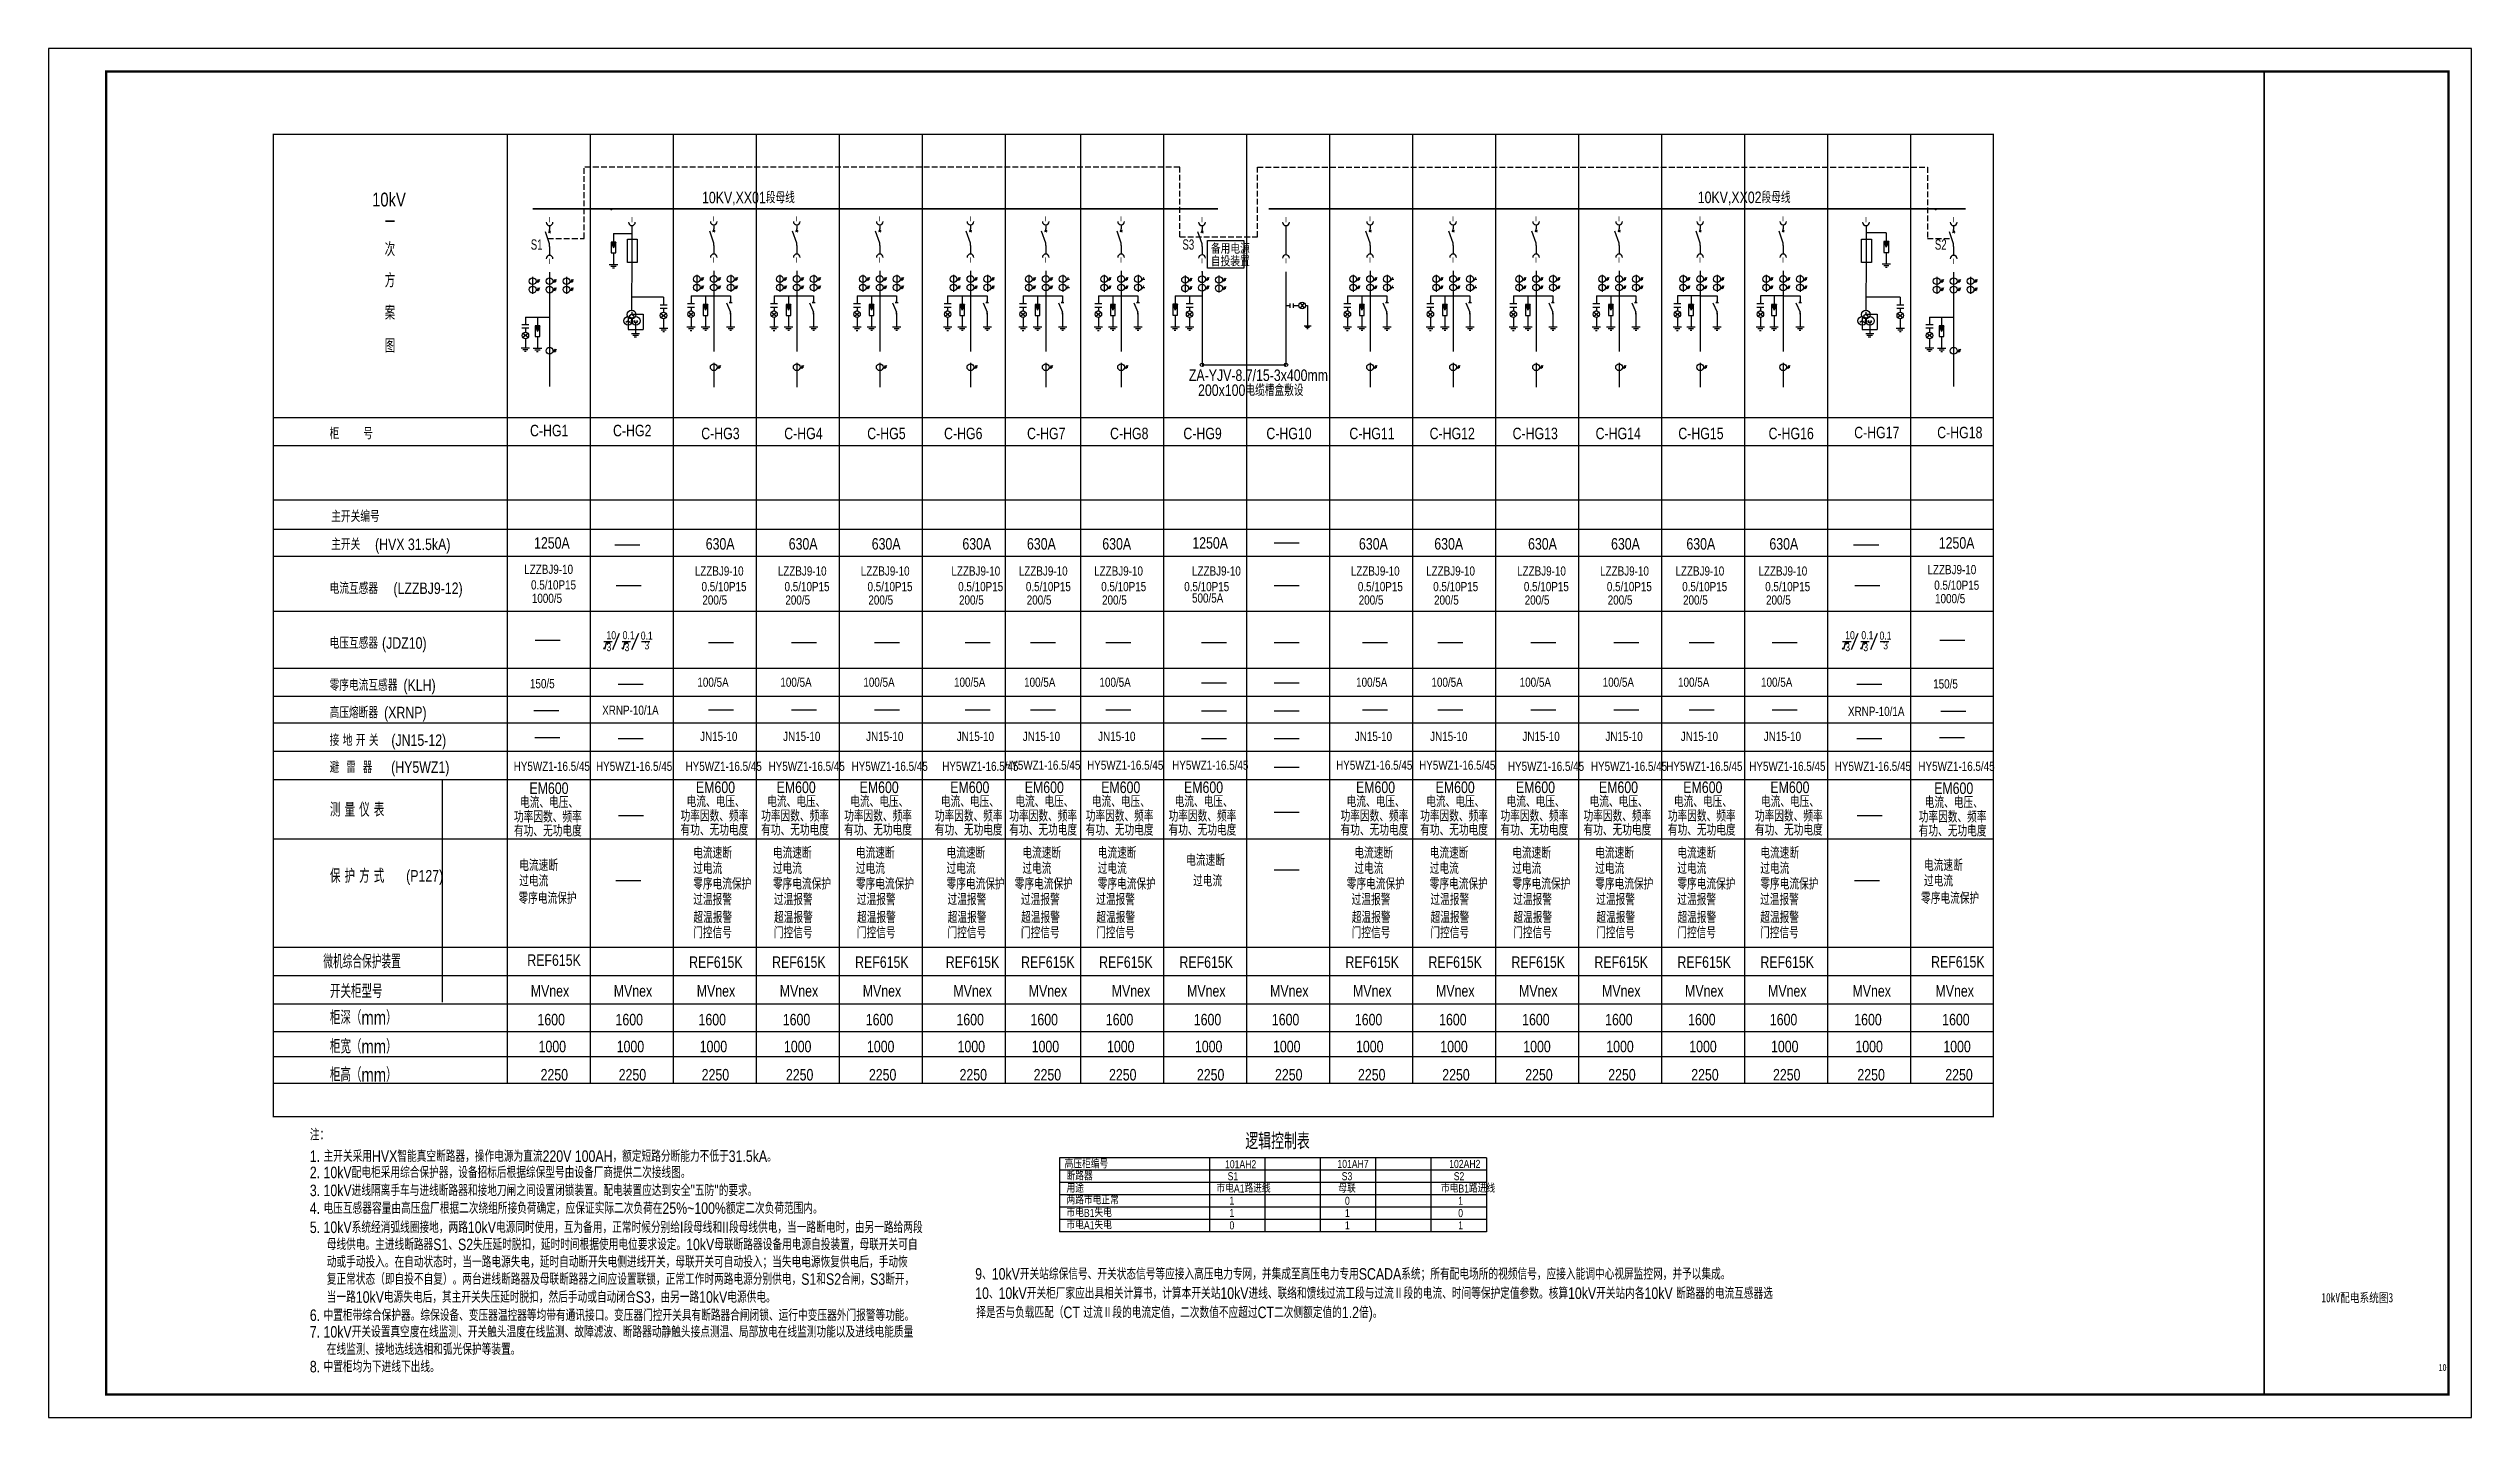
# Model space of a CAD drawing. Extents: x 562591 to 1355713, y 459382 to 835216.
# Drawn here: x 691220 to 796320, y 775816 to 835216 of the extents above; entities that cross this region are included whole.
import ezdxf
from ezdxf.enums import TextEntityAlignment as Align

# ---------------------------------------------------------------- set-up
doc = ezdxf.new("R2010")
doc.units = 0
doc.header["$LTSCALE"] = 1000
doc.header["$MEASUREMENT"] = 0
doc.linetypes.add('DASH', pattern=[0.35, 0.25, -0.1])
for name, color, linetype in [('1', 8, 'Continuous'), ('A', 7, 'Continuous'), ('CAPDI-TK2', 7, 'Continuous'), ('EQUIP', 3, 'Continuous'), ('TEL_TITLE', 7, 'Continuous'), ('WIRE-照明', 1, 'Continuous'), ('公共标注层', 8, 'Continuous'), ('动力平面导线层', 3, 'Continuous'), ('照明平面导线层', 1, 'Continuous')]:
    doc.layers.add(name, color=color, linetype=linetype)
doc.layers.add('E-LIGH-INN-TEXT', color=7, linetype='Continuous', lineweight=25)
doc.styles.add('CAPDI-仿宋', font='', dxfattribs={"width": 0.75})
doc.styles.add('CAPDI-宋体', font='', dxfattribs={"width": 0.75})
doc.styles.add('fs', font='fszk.shx', dxfattribs={"width": 0.8, "bigfont": 'hztxt.shx'})
doc.styles.add('H1', font='jrs.shx', dxfattribs={"width": 0.7, "bigfont": 'jhz.shx'})
doc.styles.add('hz', font='jrs.shx', dxfattribs={"width": 0.7, "bigfont": 'hztxt.shx'})
doc.styles.add('HZLZB', font='txt', dxfattribs={"width": 0.666667, "bigfont": 'hztxt'})
doc.styles.add('Lee', font='jrs.shx', dxfattribs={"bigfont": 'hztxt.shx'})
doc.styles.add('设计院字体(0.7)', font='xcsg.shx', dxfattribs={"width": 0.7, "bigfont": 'hztxt.shx'})
doc.styles.get('CAPDI-仿宋').set_extended_font_data('FangSong')
doc.styles.get('CAPDI-宋体').set_extended_font_data('SimSun')
doc.linetypes.add('接地线', pattern='A,500,[136,eesltype.shx,S=100,R=0,X=0,Y=0],500,-200,60,-200', length=1460)

msp = doc.modelspace()

# ---------------------------------------------------------------- texts
at = {"color": 0, "width": 0.8}
for s, height, style, p in [('10kV', 600, 'H1', (705259, 828359)), ('10KV,XX01段母线', 500, 'H1', (719568, 828497)), ('10KV,XX02段母线', 500, 'H1', (762758, 828505)), ('一', 600, 'H1', (705806, 827384)), ('次', 600, 'H1', (705806, 826196)), ('方', 600, 'H1', (705806, 824850)), ('案', 600, 'H1', (705806, 823442)), ('图', 600, 'H1', (705806, 822013)), ('ZA-YJV-8.7/15-3x400mm!', 500, 'H1', (740685, 820787)), ('200x100电缆槽盒敷设', 500, 'H1', (741084, 820138)), ('柜       号', 500, 'Lee', (703415, 818261)), ('C-HG1', 500, 'H1', (712109, 818388)), ('C-HG2', 500, 'H1', (715709, 818388)), ('C-HG3', 500, 'H1', (719535, 818262)), ('C-HG4', 500, 'H1', (723135, 818262)), ('C-HG5', 500, 'H1', (726735, 818262)), ('C-HG6', 500, 'H1', (730068, 818262)), ('C-HG7', 500, 'Lee', (733668, 818262)), ('C-HG8', 500, 'Lee', (737268, 818262)), ('C-HG9', 500, 'Lee', (740448, 818262)), ('C-HG10', 500, 'H1', (744048, 818262)), ('C-HG11', 500, 'H1', (747648, 818262)), ('C-HG12', 500, 'H1', (751128, 818262)), ('C-HG13', 500, 'H1', (754728, 818262)), ('C-HG14', 500, 'H1', (758328, 818262)), ('C-HG15', 500, 'H1', (761916, 818262)), ('C-HG16', 500, 'H1', (765830, 818262)), ('C-HG17', 500, 'H1', (769544, 818302)), ('C-HG18', 500, 'H1', (773144, 818302))]:
    msp.add_text(s, height=height, dxfattribs=dict(at, style=style)).set_placement(p)
at = {"color": 7}
for s, height, style, width, p in [('主开关编号', 500, 'Lee', 0.8, (703486, 814663)), ('主开关', 500, 'Lee', 0.8, (703486, 813453)), ('(HVX 31.5kA)', 500, 'Lee', 0.8, (705386, 813453)), ('1250A', 500, 'H1', 0.8, (712283, 813511)), ('630A', 500, 'H1', 0.8, (719730, 813472)), ('630A', 500, 'H1', 0.8, (723330, 813472)), ('630A', 500, 'H1', 0.8, (726930, 813472)), ('630A', 500, 'H1', 0.8, (730862, 813472)), ('630A', 500, 'H1', 0.8, (733663, 813472)), ('630A', 500, 'H1', 0.8, (736931, 813472)), ('1250A', 500, 'H1', 0.8, (740835, 813511)), ('630A', 500, 'H1', 0.8, (748063, 813472)), ('630A', 500, 'H1', 0.8, (751331, 813472)), ('630A', 500, 'H1', 0.8, (755398, 813472)), ('630A', 500, 'H1', 0.8, (758998, 813472)), ('630A', 500, 'H1', 0.8, (762266, 813472)), ('630A', 500, 'H1', 0.8, (765866, 813472)), ('1250A', 500, 'H1', 0.8, (773212, 813511)), ('LZZBJ9-10', 400, 'H1', 0.8, (711858, 812417)), ('LZZBJ9-10', 400, 'H1', 0.8, (719254, 812344)), ('LZZBJ9-10', 400, 'H1', 0.8, (722854, 812344)), ('LZZBJ9-10', 400, 'H1', 0.8, (726454, 812344)), ('LZZBJ9-10', 400, 'H1', 0.8, (730386, 812344)), ('LZZBJ9-10', 400, 'H1', 0.8, (733309, 812344)), ('LZZBJ9-10', 400, 'H1', 0.8, (736577, 812344)), ('LZZBJ9-10', 400, 'H1', 0.8, (740822, 812344)), ('LZZBJ9-10', 400, 'H1', 0.8, (747709, 812344)), ('LZZBJ9-10', 400, 'H1', 0.8, (750977, 812344)), ('LZZBJ9-10', 400, 'H1', 0.8, (754922, 812344)), ('LZZBJ9-10', 400, 'H1', 0.8, (758522, 812344)), ('LZZBJ9-10', 400, 'H1', 0.8, (761790, 812344)), ('LZZBJ9-10', 400, 'H1', 0.8, (765390, 812344)), ('LZZBJ9-10', 400, 'H1', 0.8, (772721, 812405)), ('电流互感器', 500, 'Lee', 0.8, (703415, 811545)), ('(LZZBJ9-12)', 500, 'Lee', 0.8, (706184, 811545)), ('0.5/10P15', 400, 'H1', 0.8, (712152, 811743)), ('1000/5', 400, 'H1', 0.8, (712188, 811159)), ('0.5/10P15', 400, 'H1', 0.8, (719547, 811669)), ('200/5', 400, 'H1', 0.8, (719584, 811085)), ('0.5/10P15', 400, 'H1', 0.8, (723147, 811669)), ('200/5', 400, 'H1', 0.8, (723184, 811085)), ('0.5/10P15', 400, 'H1', 0.8, (726747, 811669)), ('200/5', 400, 'H1', 0.8, (726784, 811085)), ('0.5/10P15', 400, 'H1', 0.8, (730679, 811669)), ('200/5', 400, 'H1', 0.8, (730716, 811085)), ('0.5/10P15', 400, 'H1', 0.8, (733615, 811669)), ('200/5', 400, 'H1', 0.8, (733652, 811085)), ('0.5/10P15', 400, 'H1', 0.8, (736883, 811669)), ('200/5', 400, 'H1', 0.8, (736920, 811085)), ('0.5/10P15', 400, 'H1', 0.8, (740483, 811669)), ('500/5A', 400, 'H1', 0.8, (740822, 811171)), ('0.5/10P15', 400, 'H1', 0.8, (748015, 811669)), ('200/5', 400, 'H1', 0.8, (748052, 811085)), ('0.5/10P15', 400, 'H1', 0.8, (751283, 811669)), ('200/5', 400, 'H1', 0.8, (751320, 811085)), ('0.5/10P15', 400, 'H1', 0.8, (755215, 811669)), ('200/5', 400, 'H1', 0.8, (755252, 811085)), ('0.5/10P15', 400, 'H1', 0.8, (758815, 811669)), ('200/5', 400, 'H1', 0.8, (758852, 811085)), ('0.5/10P15', 400, 'H1', 0.8, (762083, 811669)), ('200/5', 400, 'H1', 0.8, (762120, 811085)), ('0.5/10P15', 400, 'H1', 0.8, (765683, 811669)), ('200/5', 400, 'H1', 0.8, (765720, 811085)), ('0.5/10P15', 400, 'H1', 0.8, (773015, 811730)), ('1000/5', 400, 'H1', 0.8, (773051, 811147)), ('电压互感器', 500, 'Lee', 0.8, (703415, 809170)), ('(JDZ10)', 500, 'Lee', 0.8, (705689, 809170)), ('零序电流互感器', 500, 'Lee', 0.8, (703415, 807343)), ('(KLH)', 500, 'Lee', 0.8, (706618, 807343)), ('150/5', 400, 'H1', 0.8, (712106, 807459)), ('100/5A', 400, 'H1', 0.8, (719367, 807519)), ('100/5A', 400, 'H1', 0.8, (722967, 807519)), ('100/5A', 400, 'H1', 0.8, (726567, 807519)), ('100/5A', 400, 'H1', 0.8, (730499, 807519)), ('100/5A', 400, 'H1', 0.8, (733539, 807519)), ('100/5A', 400, 'H1', 0.8, (736808, 807519)), ('100/5A', 400, 'H1', 0.8, (747939, 807519)), ('100/5A', 400, 'H1', 0.8, (751208, 807519)), ('100/5A', 400, 'H1', 0.8, (755035, 807519)), ('100/5A', 400, 'H1', 0.8, (758635, 807519)), ('100/5A', 400, 'H1', 0.8, (761903, 807519)), ('100/5A', 400, 'H1', 0.8, (765503, 807519)), ('150/5', 400, 'H1', 0.8, (772969, 807447)), ('高压熔断器', 500, 'Lee', 0.8, (703415, 806155)), ('(XRNP)', 500, 'Lee', 0.8, (705778, 806155)), ('XRNP-10/1A', 400, 'Lee', 0.8, (715238, 806305)), ('XRNP-10/1A', 400, 'Lee', 0.8, (769274, 806254)), ('接 地 开 关', 500, 'Lee', 0.8, (703415, 804953)), ('(JN15-12)', 500, 'Lee', 0.8, (706093, 804953)), ('JN15-10', 400, 'H1', 0.8, (719485, 805167)), ('JN15-10', 400, 'H1', 0.8, (723085, 805167)), ('JN15-10', 400, 'H1', 0.8, (726685, 805167)), ('JN15-10', 400, 'H1', 0.8, (730617, 805167)), ('JN15-10', 400, 'H1', 0.8, (733483, 805167)), ('JN15-10', 400, 'H1', 0.8, (736751, 805167)), ('JN15-10', 400, 'H1', 0.8, (747883, 805167)), ('JN15-10', 400, 'H1', 0.8, (751151, 805167)), ('JN15-10', 400, 'H1', 0.8, (755153, 805167)), ('JN15-10', 400, 'H1', 0.8, (758753, 805167)), ('JN15-10', 400, 'H1', 0.8, (762021, 805167)), ('JN15-10', 400, 'H1', 0.8, (765621, 805167)), ('避  雷  器', 500, 'Lee', 0.8, (703415, 803783)), ('(HY5WZ1)', 500, 'Lee', 0.8, (706085, 803783)), ('HY5WZ1-16.5/45', 400, 'H1', 0.8, (711400, 803872)), ('HY5WZ1-16.5/45', 400, 'H1', 0.8, (714971, 803872)), ('HY5WZ1-16.5/45', 400, 'H1', 0.8, (718855, 803872)), ('HY5WZ1-16.5/45', 400, 'H1', 0.8, (722455, 803872)), ('HY5WZ1-16.5/45', 400, 'H1', 0.8, (726055, 803872)), ('HY5WZ1-16.5/45', 400, 'H1', 0.8, (729987, 803872)), ('HY5WZ1-16.5/45', 400, 'H1', 0.8, (732672, 803921)), ('HY5WZ1-16.5/45', 400, 'H1', 0.8, (736272, 803921)), ('HY5WZ1-16.5/45', 400, 'H1', 0.8, (739961, 803921)), ('HY5WZ1-16.5/45', 400, 'H1', 0.8, (747072, 803921)), ('HY5WZ1-16.5/45', 400, 'H1', 0.8, (750672, 803921)), ('HY5WZ1-16.5/45', 400, 'H1', 0.8, (754524, 803872)), ('HY5WZ1-16.5/45', 400, 'H1', 0.8, (758124, 803872)), ('HY5WZ1-16.5/45', 400, 'H1', 0.8, (761392, 803872)), ('HY5WZ1-16.5/45', 400, 'H1', 0.8, (764992, 803872)), ('HY5WZ1-16.5/45', 400, 'H1', 0.8, (768700, 803872)), ('HY5WZ1-16.5/45', 400, 'H1', 0.8, (772329, 803872)), ('EM600', 500, 'H1', 0.8, (712083, 802870)), ('EM600', 500, 'H1', 0.8, (719307, 802910)), ('EM600', 500, 'H1', 0.8, (722805, 802910)), ('EM600', 500, 'H1', 0.8, (726405, 802910)), ('EM600', 500, 'H1', 0.8, (730337, 802910)), ('EM600', 500, 'H1', 0.8, (733567, 802910)), ('EM600', 500, 'H1', 0.8, (736883, 802910)), ('EM600', 500, 'H1', 0.8, (740475, 802910)), ('EM600', 500, 'H1', 0.8, (747935, 802910)), ('EM600', 500, 'H1', 0.8, (751389, 802910)), ('EM600', 500, 'H1', 0.8, (754873, 802910)), ('EM600', 500, 'H1', 0.8, (758473, 802910)), ('EM600', 500, 'H1', 0.8, (762132, 802910)), ('EM600', 500, 'H1', 0.8, (765908, 802910)), ('EM600', 500, 'H1', 0.8, (773012, 802870)), ('测 量 仪 表', 600, 'H1', 0.8, (703429, 801889)), ('功率因数、频率', 500, 'H1', 0.8, (711412, 801629)), ('电流、电压、', 500, 'H1', 0.8, (711675, 802255)), ('功率因数、频率', 500, 'H1', 0.8, (718636, 801669)), ('电流、电压、', 500, 'H1', 0.8, (718899, 802295)), ('功率因数、频率', 500, 'H1', 0.8, (722134, 801669)), ('电流、电压、', 500, 'H1', 0.8, (722397, 802295)), ('功率因数、频率', 500, 'H1', 0.8, (725734, 801669)), ('电流、电压、', 500, 'H1', 0.8, (725997, 802295)), ('功率因数、频率', 500, 'H1', 0.8, (729666, 801669)), ('电流、电压、', 500, 'H1', 0.8, (729929, 802295)), ('功率因数、频率', 500, 'H1', 0.8, (732896, 801669)), ('电流、电压、', 500, 'H1', 0.8, (733159, 802295)), ('功率因数、频率', 500, 'H1', 0.8, (736212, 801669)), ('电流、电压、', 500, 'H1', 0.8, (736475, 802295)), ('功率因数、频率', 500, 'H1', 0.8, (739804, 801669)), ('电流、电压、', 500, 'H1', 0.8, (740067, 802295)), ('功率因数、频率', 500, 'H1', 0.8, (747264, 801669)), ('电流、电压、', 500, 'H1', 0.8, (747527, 802295)), ('功率因数、频率', 500, 'H1', 0.8, (750718, 801669)), ('电流、电压、', 500, 'H1', 0.8, (750981, 802295)), ('功率因数、频率', 500, 'H1', 0.8, (754202, 801669)), ('电流、电压、', 500, 'H1', 0.8, (754465, 802295)), ('功率因数、频率', 500, 'H1', 0.8, (757802, 801669)), ('电流、电压、', 500, 'H1', 0.8, (758065, 802295)), ('功率因数、频率', 500, 'H1', 0.8, (761461, 801669)), ('电流、电压、', 500, 'H1', 0.8, (761724, 802295)), ('功率因数、频率', 500, 'H1', 0.8, (765237, 801669)), ('电流、电压、', 500, 'H1', 0.8, (765500, 802295)), ('功率因数、频率', 500, 'H1', 0.8, (772341, 801629)), ('电流、电压、', 500, 'H1', 0.8, (772604, 802255)), ('有功、无功电度', 500, 'H1', 0.8, (711412, 801023)), ('有功、无功电度', 500, 'H1', 0.8, (718636, 801063)), ('有功、无功电度', 500, 'H1', 0.8, (722134, 801063)), ('有功、无功电度', 500, 'H1', 0.8, (725734, 801063)), ('有功、无功电度', 500, 'H1', 0.8, (729666, 801063)), ('有功、无功电度', 500, 'H1', 0.8, (732896, 801063)), ('有功、无功电度', 500, 'H1', 0.8, (736212, 801063)), ('有功、无功电度', 500, 'H1', 0.8, (739804, 801063)), ('有功、无功电度', 500, 'H1', 0.8, (747264, 801063)), ('有功、无功电度', 500, 'H1', 0.8, (750718, 801063)), ('有功、无功电度', 500, 'H1', 0.8, (754202, 801063)), ('有功、无功电度', 500, 'H1', 0.8, (757802, 801063)), ('有功、无功电度', 500, 'H1', 0.8, (761461, 801063)), ('有功、无功电度', 500, 'H1', 0.8, (765237, 801063)), ('有功、无功电度', 500, 'H1', 0.8, (772341, 801023)), ('电流速断', 500, 'H1', 0.8, (711641, 799525)), ('过电流', 500, 'H1', 0.8, (719186, 799394)), ('电流速断', 500, 'H1', 0.8, (719186, 800066)), ('过电流', 500, 'H1', 0.8, (722642, 799394)), ('电流速断', 500, 'H1', 0.8, (722642, 800066)), ('过电流', 500, 'H1', 0.8, (726242, 799394)), ('电流速断', 500, 'H1', 0.8, (726242, 800066)), ('过电流', 500, 'H1', 0.8, (730174, 799394)), ('电流速断', 500, 'H1', 0.8, (730174, 800066)), ('过电流', 500, 'H1', 0.8, (733464, 799394)), ('电流速断', 500, 'H1', 0.8, (733464, 800066)), ('过电流', 500, 'H1', 0.8, (736732, 799394)), ('电流速断', 500, 'H1', 0.8, (736732, 800066)), ('电流速断', 500, 'H1', 0.8, (740568, 799747)), ('过电流', 500, 'H1', 0.8, (747864, 799394)), ('电流速断', 500, 'H1', 0.8, (747864, 800066)), ('过电流', 500, 'H1', 0.8, (751132, 799394)), ('电流速断', 500, 'H1', 0.8, (751132, 800066)), ('过电流', 500, 'H1', 0.8, (754710, 799394)), ('电流速断', 500, 'H1', 0.8, (754710, 800066)), ('过电流', 500, 'H1', 0.8, (758310, 799394)), ('电流速断', 500, 'H1', 0.8, (758310, 800066)), ('过电流', 500, 'H1', 0.8, (761871, 799394)), ('电流速断', 500, 'H1', 0.8, (761871, 800066)), ('过电流', 500, 'H1', 0.8, (765471, 799394)), ('电流速断', 500, 'H1', 0.8, (765471, 800066)), ('电流速断', 500, 'H1', 0.8, (772570, 799525)), ('保 护 方 式', 600, 'H1', 0.8, (703429, 799013)), ('(P127)', 500, 'H1', 0.8, (706736, 799071)), ('过电流', 500, 'H1', 0.8, (711641, 798853)), ('零序电流保护', 500, 'H1', 0.8, (719186, 798722)), ('零序电流保护', 500, 'H1', 0.8, (722642, 798722)), ('零序电流保护', 500, 'H1', 0.8, (726242, 798722)), ('零序电流保护', 500, 'H1', 0.8, (730174, 798722)), ('零序电流保护', 500, 'H1', 0.8, (733132, 798722)), ('零序电流保护', 500, 'H1', 0.8, (736732, 798722)), ('过电流', 500, 'H1', 0.8, (740869, 798853)), ('零序电流保护', 500, 'H1', 0.8, (747532, 798722)), ('零序电流保护', 500, 'H1', 0.8, (751132, 798722)), ('零序电流保护', 500, 'H1', 0.8, (754710, 798722)), ('零序电流保护', 500, 'H1', 0.8, (758310, 798722)), ('零序电流保护', 500, 'H1', 0.8, (761871, 798722)), ('零序电流保护', 500, 'H1', 0.8, (765471, 798722)), ('过电流', 500, 'H1', 0.8, (772570, 798853)), ('零序电流保护', 500, 'H1', 0.8, (711608, 798100)), ('过温报警', 500, 'H1', 0.8, (719186, 798043)), ('超温报警', 500, 'H1', 0.8, (719193, 797266)), ('过温报警', 500, 'H1', 0.8, (722685, 798043)), ('超温报警', 500, 'H1', 0.8, (722692, 797266)), ('过温报警', 500, 'H1', 0.8, (726285, 798043)), ('超温报警', 500, 'H1', 0.8, (726292, 797266)), ('过温报警', 500, 'H1', 0.8, (730217, 798043)), ('超温报警', 500, 'H1', 0.8, (730224, 797266)), ('过温报警', 500, 'H1', 0.8, (733403, 798043)), ('超温报警', 500, 'H1', 0.8, (733410, 797266)), ('过温报警', 500, 'H1', 0.8, (736665, 798043)), ('超温报警', 500, 'H1', 0.8, (736672, 797266)), ('过温报警', 500, 'H1', 0.8, (747746, 798043)), ('超温报警', 500, 'H1', 0.8, (747753, 797266)), ('过温报警', 500, 'H1', 0.8, (751162, 798043)), ('超温报警', 500, 'H1', 0.8, (751169, 797266)), ('过温报警', 500, 'H1', 0.8, (754753, 798043)), ('超温报警', 500, 'H1', 0.8, (754760, 797266)), ('过温报警', 500, 'H1', 0.8, (758353, 798043)), ('超温报警', 500, 'H1', 0.8, (758360, 797266)), ('过温报警', 500, 'H1', 0.8, (761871, 798043)), ('超温报警', 500, 'H1', 0.8, (761878, 797266)), ('过温报警', 500, 'H1', 0.8, (765462, 798043)), ('超温报警', 500, 'H1', 0.8, (765469, 797266)), ('零序电流保护', 500, 'H1', 0.8, (772444, 798100)), ('门控信号', 500, 'H1', 0.8, (719185, 796604)), ('门控信号', 500, 'H1', 0.8, (722684, 796604)), ('门控信号', 500, 'H1', 0.8, (726284, 796604)), ('门控信号', 500, 'H1', 0.8, (730216, 796604)), ('门控信号', 500, 'H1', 0.8, (733401, 796604)), ('门控信号', 500, 'H1', 0.8, (736664, 796604)), ('门控信号', 500, 'H1', 0.8, (747745, 796604)), ('门控信号', 500, 'H1', 0.8, (751161, 796604)), ('门控信号', 500, 'H1', 0.8, (754752, 796604)), ('门控信号', 500, 'H1', 0.8, (758352, 796604)), ('门控信号', 500, 'H1', 0.8, (761870, 796604)), ('门控信号', 500, 'H1', 0.8, (765460, 796604)), ('微机综合保护装置', 600, 'HZLZB', 0.666667, (703143, 795301)), ('REF615K', 500, 'H1', 0.8, (711991, 795412)), ('REF615K', 500, 'H1', 0.8, (719010, 795325)), ('REF615K', 500, 'H1', 0.8, (722610, 795325)), ('REF615K', 500, 'H1', 0.8, (726210, 795325)), ('REF615K', 500, 'H1', 0.8, (730142, 795325)), ('REF615K', 500, 'H1', 0.8, (733410, 795325)), ('REF615K', 500, 'H1', 0.8, (736793, 795325)), ('REF615K', 500, 'H1', 0.8, (740278, 795325)), ('REF615K', 500, 'H1', 0.8, (747478, 795325)), ('REF615K', 500, 'H1', 0.8, (751078, 795325)), ('REF615K', 500, 'H1', 0.8, (754678, 795325)), ('REF615K', 500, 'H1', 0.8, (758278, 795325)), ('REF615K', 500, 'H1', 0.8, (761878, 795325)), ('REF615K', 500, 'H1', 0.8, (765478, 795325)), ('REF615K', 500, 'H1', 0.8, (772880, 795335)), ('开关柜型号', 600, 'H1', 0.8, (703429, 794013)), ('MVnex', 500, 'H1', 0.8, (712142, 794076)), ('MVnex', 500, 'H1', 0.8, (715742, 794076)), ('MVnex', 500, 'H1', 0.8, (719342, 794076)), ('MVnex', 500, 'H1', 0.8, (722942, 794076)), ('MVnex', 500, 'H1', 0.8, (726542, 794076)), ('MVnex', 500, 'H1', 0.8, (730473, 794076)), ('MVnex', 500, 'H1', 0.8, (733742, 794076)), ('MVnex', 500, 'H1', 0.8, (737342, 794076)), ('MVnex', 500, 'H1', 0.8, (740610, 794076)), ('MVnex', 500, 'H1', 0.8, (744210, 794076)), ('MVnex', 500, 'H1', 0.8, (747810, 794076)), ('MVnex', 500, 'H1', 0.8, (751410, 794076)), ('MVnex', 500, 'H1', 0.8, (755010, 794076)), ('MVnex', 500, 'H1', 0.8, (758610, 794076)), ('MVnex', 500, 'H1', 0.8, (762210, 794076)), ('MVnex', 500, 'H1', 0.8, (765810, 794076)), ('MVnex', 500, 'H1', 0.8, (769471, 794076)), ('MVnex', 500, 'H1', 0.8, (773071, 794076)), ('柜深（mm）', 600, 'H1', 0.8, (703429, 792867)), ('1600', 500, 'H1', 0.8, (712432, 792831)), ('1600', 500, 'H1', 0.8, (715818, 792831)), ('1600', 500, 'H1', 0.8, (719418, 792831)), ('1600', 500, 'H1', 0.8, (723073, 792831)), ('1600', 500, 'H1', 0.8, (726673, 792831)), ('1600', 500, 'H1', 0.8, (730605, 792831)), ('1600', 500, 'H1', 0.8, (733818, 792831)), ('1600', 500, 'H1', 0.8, (737086, 792831)), ('1600', 500, 'H1', 0.8, (740900, 792831)), ('1600', 500, 'H1', 0.8, (744286, 792831)), ('1600', 500, 'H1', 0.8, (747886, 792831)), ('1600', 500, 'H1', 0.8, (751541, 792831)), ('1600', 500, 'H1', 0.8, (755141, 792831)), ('1600', 500, 'H1', 0.8, (758741, 792831)), ('1600', 500, 'H1', 0.8, (762341, 792831)), ('1600', 500, 'H1', 0.8, (765886, 792831)), ('1600', 500, 'H1', 0.8, (769547, 792831)), ('1600', 500, 'H1', 0.8, (773361, 792831)), ('柜宽（mm）', 600, 'H1', 0.8, (703429, 791614)), ('1000', 500, 'H1', 0.8, (712481, 791664)), ('1000', 500, 'H1', 0.8, (715868, 791664)), ('1000', 500, 'H1', 0.8, (719468, 791664)), ('1000', 500, 'H1', 0.8, (723123, 791664)), ('1000', 500, 'H1', 0.8, (726723, 791664)), ('1000', 500, 'H1', 0.8, (730654, 791664)), ('1000', 500, 'H1', 0.8, (733868, 791664)), ('1000', 500, 'H1', 0.8, (737136, 791664)), ('1000', 500, 'H1', 0.8, (740949, 791664)), ('1000', 500, 'H1', 0.8, (744336, 791664)), ('1000', 500, 'H1', 0.8, (747936, 791664)), ('1000', 500, 'H1', 0.8, (751591, 791664)), ('1000', 500, 'H1', 0.8, (755191, 791664)), ('1000', 500, 'H1', 0.8, (758791, 791664)), ('1000', 500, 'H1', 0.8, (762391, 791664)), ('1000', 500, 'H1', 0.8, (765936, 791664)), ('1000', 500, 'H1', 0.8, (769597, 791664)), ('1000', 500, 'H1', 0.8, (773410, 791664)), ('柜高（mm）', 600, 'H1', 0.8, (703429, 790390)), ('2250', 500, 'H1', 0.8, (712567, 790439)), ('2250', 500, 'H1', 0.8, (715954, 790439)), ('2250', 500, 'H1', 0.8, (719554, 790439)), ('2250', 500, 'H1', 0.8, (723208, 790439)), ('2250', 500, 'H1', 0.8, (726808, 790439)), ('2250', 500, 'H1', 0.8, (730740, 790439)), ('2250', 500, 'H1', 0.8, (733954, 790439)), ('2250', 500, 'H1', 0.8, (737222, 790439)), ('2250', 500, 'H1', 0.8, (741035, 790439)), ('2250', 500, 'H1', 0.8, (744422, 790439)), ('2250', 500, 'H1', 0.8, (748022, 790439)), ('2250', 500, 'H1', 0.8, (751676, 790439)), ('2250', 500, 'H1', 0.8, (755276, 790439)), ('2250', 500, 'H1', 0.8, (758876, 790439)), ('2250', 500, 'H1', 0.8, (762476, 790439)), ('2250', 500, 'H1', 0.8, (766022, 790439)), ('2250', 500, 'H1', 0.8, (769683, 790439)), ('2250', 500, 'H1', 0.8, (773496, 790439)), ('注：  ', 500, 'Lee', 0.8, (702558, 787836)), ('1. 主开关采用HVX智能真空断路器，操作电源为直流220V 100AH，额定短路分断能力不低于31.5kA。', 500, 'Lee', 0.8, (702558, 786907)), ('2. 10kV配电柜采用综合保护器，设备招标后根据综保型号由设备厂商提供二次接线图。', 500, 'Lee', 0.8, (702558, 786201)), ('4. 电压互感器容量由高压盘厂根据二次绕组所接负荷确定，应保证实际二次负荷在25%%%~100%%%额定二次负荷范围内。', 500, 'Lee', 0.8, (702558, 784651)), ('3. 10kV进线隔离手车与进线断路器和接地刀闸之间设置闭锁装置。配电装置应达到安全"五防"的要求。', 500, 'Lee', 0.8, (702558, 785421)), ('5. 10kV系统经消弧线圈接地，两路10kV电源同时使用，互为备用，正常时候分别给I段母线和II段母线供电，当一路断电时，由另一路给两段', 500, 'Lee', 0.8, (702558, 783820)), ('母线供电。主进线断路器S1、S2失压延时脱扣，延时时间根据使用电位要求设定。10kV母联断路器设备用电源自投装置，母联开关可自', 500, 'Lee', 0.8, (703291, 783078)), ('复正常状态（即自投不自复）。两台进线断路器及母联断路器之间应设置联锁，正常工作时两路电源分别供电，S1和S2合闸，S3断开， ', 500, 'Lee', 0.8, (703291, 781574)), ('动或手动投入。在自动状态时，当一路电源失电，延时自动断开失电侧进线开关，母联开关可自动投入；当失电电源恢复供电后，手动恢', 500, 'Lee', 0.8, (703291, 782322)), ('9、10kV开关站综保信号、开关状态信号等应接入高压电力专网，并集成至高压电力专用SCADA系统；所有配电场所的视频信号，应接入能调中心视屏监控网，并予以集成。', 500, 'Lee', 0.8, (731418, 781798)), ('当一路10kV电源失电后，其主开关失压延时脱扣，然后手动或自动闭合S3，由另一路10kV电源供电。', 500, 'Lee', 0.8, (703291, 780794)), ('10、10kV开关柜厂家应出具相关计算书，计算本开关站10kV进线、联络和馈线过流工段与过流Ⅱ段的电流、时间等保护定值参数。核算10kV开关站内各10kV 断路器的电流互感器选', 500, 'Lee', 0.8, (731418, 780961)), ('6. 中置柜带综合保护器。综保设备、变压器温控器等均带有通讯接口。变压器门控开关具有断路器合闸闭锁、运行中变压器外门报警等功能。', 500, 'Lee', 0.8, (702558, 780006)), ('择是否与负载匹配（CT 过流Ⅱ段的电流定值，二次数值不应超过CT二次侧额定值的1.2倍)。', 500, 'Lee', 0.8, (731466, 780128)), ('7. 10kV开关设置真空度在线监测、开关触头温度在线监测、故障滤波、断路器动静触头接点测温、局部放电在线监测功能以及进线电能质量', 500, 'Lee', 0.8, (702558, 779286)), ('在线监测、接地选线选相和弧光保护等装置。', 500, 'Lee', 0.8, (703291, 778529)), ('8. 中置柜均为下进线下出线。', 500, 'Lee', 0.8, (702558, 777775))]:
    msp.add_text(s, height=height, dxfattribs=dict(at, style=style, width=width)).set_placement(p)
at = {"color": 7, "linetype": 'Continuous', "lineweight": -3, "style": 'hz', "width": 0.8}
msp.add_text('逻辑控制表', height=700, dxfattribs=at).set_placement((743131, 787454))
at = {"color": 1, "style": 'CAPDI-仿宋', "width": 0.75}
msp.add_text('10', height=300, dxfattribs=at).set_placement((795064, 777840), align=Align.CENTER)
at = {"layer": 'CAPDI-TK2', "style": 'CAPDI-宋体', "width": 0.75}
msp.add_text('10kV配电系统图3', height=400, dxfattribs=at).set_placement((791364, 780818), align=Align.CENTER)
at = {"layer": 'EQUIP', "color": 0, "linetype": 'Continuous', "lineweight": -3, "style": 'fs', "width": 0.8}
for s, p in [('3', (715425, 809066)), ('10', (715425, 809584)), ('0.1', (716126, 809585)), ('3', (716211, 809066)), ('0.1', (716912, 809565)), ('3', (717073, 809143)), ('3', (769154, 809066)), ('10', (769154, 809584)), ('0.1', (769855, 809585)), ('3', (769940, 809066)), ('0.1', (770641, 809565)), ('3', (770802, 809143)), ('高压柜编号', (735297, 786631)), ('断路器', (735378, 786111)), ('101AH2', (742254, 786631)), ('S1', (742366, 786111)), ('101AH7', (747128, 786644)), ('S3', (747314, 786111)), ('102AH2', (751977, 786644)), ('S2', (752174, 786111)), ('用途', (735378, 785578)), ('两路市电正常', (735378, 785067)), ('市电A1路进线', (741883, 785578)), ('1', (742447, 785050)), ('母联', (747165, 785578)), ('0', (747456, 785046)), ('市电B1路进线', (751621, 785578)), ('1', (752368, 785046)), ('市电B1失电', (735378, 784520)), ('市电A1失电', (735378, 783987)), ('0', (742447, 783980)), ('1', (742447, 784517)), ('1', (747456, 784517)), ('1', (747456, 783984)), ('0', (752368, 784513)), ('1', (752368, 783980))]:
    msp.add_text(s, height=350, dxfattribs=at).set_placement(p)
at = {"layer": '照明平面导线层', "linetype": 'DASH', "style": '设计院字体(0.7)', "width": 0.7}
for s, p in [('S1', (712140, 826485)), ('S2', (773042, 826485))]:
    msp.add_text(s, height=446.3, dxfattribs=at).set_placement(p)
msp.add_text('S3', height=446.3, rotation=360, dxfattribs=at).set_placement((740406, 826485))
at = {"layer": '照明平面导线层', "linetype": '接地线', "ltscale": 20, "style": '设计院字体(0.7)', "width": 0.7}
for s, p in [('备用电源', (741639, 826308)), ('自投装置', (741639, 825764))]:
    msp.add_text(s, height=446.3, dxfattribs=at).set_placement(p)

# ---------------------------------------------------------------- linework, layer by layer
at = {"color": 7}
for p, q in [((711114, 831495), (711114, 790312)), ((714714, 831495), (714714, 790312)), ((718314, 831495), (718314, 809092)), ((721914, 831495), (721914, 790312)), ((725514, 831495), (725514, 790312)), ((729114, 831495), (729114, 790312)), ((732714, 831495), (732714, 790312)), ((735982, 831495), (735982, 790312)), ((735982, 831495), (735982, 790312)), ((739582, 831495), (739582, 790312)), ((739582, 831495), (739582, 790312)), ((743182, 831495), (743182, 790312)), ((746782, 831495), (746782, 790312)), ((746782, 831495), (746782, 790312)), ((750382, 831495), (750382, 790312)), ((753982, 831495), (753982, 790312)), ((757582, 831495), (757582, 790312)), ((761182, 831495), (761182, 790312)), ((761182, 831495), (761182, 790312)), ((764782, 831495), (764782, 790312)), ((768382, 831495), (768382, 790312)), ((771982, 831495), (771982, 790312)), ((775582, 815622), (700978, 815622)), ((775582, 814343), (700978, 814343)), ((715791, 813673), (716877, 813673)), ((744390, 813762), (745476, 813762)), ((769520, 813673), (770606, 813673)), ((775582, 813172), (700978, 813172)), ((715844, 811914), (716930, 811914)), ((744390, 811914), (745476, 811914)), ((769573, 811914), (770659, 811914)), ((775582, 810791), (700978, 810791)), ((712331, 809539), (713417, 809539)), ((719845, 809448), (720932, 809448)), ((723445, 809448), (724532, 809448)), ((727045, 809448), (728132, 809448)), ((730977, 809448), (732064, 809448)), ((733818, 809448), (734905, 809448)), ((737086, 809448), (738173, 809448)), ((741230, 809448), (742317, 809448)), ((744390, 809448), (745476, 809448)), ((748218, 809448), (749305, 809448)), ((751486, 809448), (752573, 809448)), ((755513, 809448), (756600, 809448)), ((759113, 809448), (760200, 809448)), ((762381, 809448), (763468, 809448)), ((765981, 809448), (767068, 809448)), ((773260, 809539), (774346, 809539)), ((775582, 808319), (700978, 808319)), ((718314, 809099), (718314, 790312)), ((768382, 808483), (768382, 790312)), ((715931, 807634), (717017, 807634)), ((741230, 807685), (742317, 807685)), ((744390, 807685), (745476, 807685)), ((769660, 807634), (770746, 807634)), ((775582, 807095), (700978, 807095)), ((712270, 806489), (713356, 806489)), ((719845, 806525), (720932, 806525)), ((723445, 806525), (724532, 806525)), ((727045, 806525), (728132, 806525)), ((730977, 806525), (732064, 806525)), ((733818, 806525), (734905, 806525)), ((737086, 806525), (738173, 806525)), ((741230, 806482), (742317, 806482)), ((744390, 806482), (745476, 806482)), ((748218, 806525), (749305, 806525)), ((751486, 806525), (752573, 806525)), ((755513, 806525), (756600, 806525)), ((759113, 806525), (760200, 806525)), ((762381, 806525), (763468, 806525)), ((765981, 806525), (767068, 806525)), ((773305, 806469), (774392, 806469)), ((775582, 805942), (700978, 805942)), ((712318, 805321), (713404, 805321)), ((715931, 805278), (717017, 805278)), ((741230, 805278), (742317, 805278)), ((744390, 805278), (745476, 805278)), ((769660, 805278), (770746, 805278)), ((773247, 805321), (774333, 805321)), ((775582, 804709), (700978, 804709)), ((744390, 804032), (745476, 804032)), ((775582, 803484), (700978, 803484)), ((708304, 803484), (708304, 793841)), ((715941, 801931), (717028, 801931)), ((744390, 802079), (745476, 802079)), ((769670, 801931), (770757, 801931)), ((775582, 800910), (700978, 800910)), ((715830, 799112), (716917, 799112)), ((744390, 799582), (745476, 799582)), ((769560, 799112), (770646, 799112)), ((700978, 796219), (775582, 796219)), ((700978, 794994), (775582, 794994)), ((700978, 793769), (775582, 793769)), ((700978, 793769), (775582, 793769)), ((775582, 792544), (700978, 792544)), ((775582, 791464), (700978, 791464)), ((775582, 790312), (700978, 790312))]:
    msp.add_line(p, q, dxfattribs=at)
at = {"color": 0}
for p, q in [((712955, 826739), (712777, 827253)), ((713003, 827286), (712907, 827222)), ((712907, 827280), (713003, 827223)), ((720078, 826772), (719900, 827286)), ((720126, 827320), (720030, 827255)), ((720030, 827314), (720126, 827257)), ((720078, 827286), (720078, 827396)), ((723678, 826772), (723500, 827286)), ((723726, 827320), (723630, 827255)), ((723630, 827314), (723726, 827257)), ((723678, 827286), (723678, 827396)), ((727278, 826772), (727100, 827286)), ((727326, 827320), (727230, 827255)), ((727230, 827314), (727326, 827257)), ((727278, 827286), (727278, 827396)), ((731210, 826772), (731032, 827286)), ((731258, 827320), (731162, 827255)), ((731162, 827314), (731258, 827257)), ((731210, 827286), (731210, 827396)), ((734478, 826772), (734300, 827286)), ((734526, 827320), (734430, 827255)), ((734430, 827314), (734526, 827257)), ((734478, 827286), (734478, 827396)), ((737746, 826772), (737568, 827286)), ((737794, 827320), (737698, 827255)), ((737698, 827314), (737794, 827257)), ((737746, 827286), (737746, 827396)), ((741256, 826739), (741078, 827253)), ((741304, 827286), (741208, 827222)), ((741208, 827280), (741304, 827223)), ((748546, 826772), (748368, 827286)), ((748594, 827320), (748498, 827255)), ((748498, 827314), (748594, 827257)), ((748546, 827286), (748546, 827396)), ((752146, 826772), (751968, 827286)), ((752194, 827320), (752098, 827255)), ((752098, 827314), (752194, 827257)), ((752146, 827286), (752146, 827396)), ((755746, 826772), (755568, 827286)), ((755794, 827320), (755698, 827255)), ((755698, 827314), (755794, 827257)), ((755746, 827286), (755746, 827396)), ((759346, 826772), (759168, 827286)), ((759394, 827320), (759298, 827255)), ((759298, 827314), (759394, 827257)), ((759346, 827286), (759346, 827396)), ((762862, 826772), (762683, 827286)), ((762910, 827320), (762813, 827255)), ((762813, 827314), (762910, 827257)), ((766462, 826772), (766283, 827286)), ((766510, 827320), (766413, 827255)), ((766413, 827314), (766510, 827257)), ((773857, 826739), (773679, 827253)), ((773905, 827286), (773809, 827222)), ((773809, 827280), (773905, 827223)), ((712368, 825118), (712515, 825118)), ((712456, 825191), (712382, 825045)), ((712515, 825191), (712441, 825045)), ((713102, 825118), (713248, 825118)), ((713190, 825191), (713116, 825045)), ((713248, 825191), (713175, 825045)), ((713836, 825118), (713982, 825118)), ((713924, 825191), (713850, 825045)), ((713982, 825191), (713909, 825045)), ((715545, 825843), (715912, 825843)), ((715619, 825769), (715839, 825769)), ((715692, 825696), (715765, 825696)), ((719491, 825211), (719637, 825211)), ((719579, 825284), (719505, 825138)), ((719637, 825284), (719564, 825138)), ((720225, 825211), (720371, 825211)), ((720313, 825284), (720239, 825138)), ((720371, 825284), (720298, 825138)), ((720958, 825211), (721105, 825211)), ((721047, 825284), (720973, 825138)), ((721105, 825284), (721032, 825138)), ((723091, 825211), (723237, 825211)), ((723179, 825284), (723105, 825138)), ((723237, 825284), (723164, 825138)), ((723825, 825211), (723971, 825211)), ((723913, 825284), (723839, 825138)), ((723971, 825284), (723898, 825138)), ((724558, 825211), (724705, 825211)), ((724647, 825284), (724573, 825138)), ((724705, 825284), (724632, 825138)), ((726691, 825211), (726837, 825211)), ((726779, 825284), (726705, 825138)), ((726837, 825284), (726764, 825138)), ((727425, 825211), (727571, 825211)), ((727513, 825284), (727439, 825138)), ((727571, 825284), (727498, 825138)), ((728158, 825211), (728305, 825211)), ((728247, 825284), (728173, 825138)), ((728305, 825284), (728232, 825138)), ((730623, 825211), (730769, 825211)), ((730711, 825284), (730637, 825138)), ((730769, 825284), (730696, 825138)), ((731357, 825211), (731503, 825211)), ((731445, 825284), (731371, 825138)), ((731503, 825284), (731430, 825138)), ((732090, 825211), (732237, 825211)), ((732178, 825284), (732105, 825138)), ((732237, 825284), (732164, 825138)), ((733891, 825211), (734037, 825211)), ((733979, 825284), (733905, 825138)), ((734037, 825284), (733964, 825138)), ((734625, 825211), (734771, 825211)), ((734713, 825284), (734639, 825138)), ((734771, 825284), (734698, 825138)), ((735358, 825211), (735505, 825211)), ((735447, 825284), (735373, 825138)), ((737159, 825211), (737306, 825211)), ((737247, 825284), (737173, 825138)), ((737306, 825284), (737232, 825138)), ((737893, 825211), (738039, 825211)), ((737981, 825284), (737907, 825138)), ((738039, 825284), (737966, 825138)), ((738627, 825211), (738773, 825211)), ((738715, 825284), (738641, 825138)), ((740669, 825177), (740816, 825177)), ((740757, 825251), (740684, 825104)), ((740816, 825251), (740742, 825104)), ((741403, 825203), (741550, 825203)), ((741491, 825277), (741417, 825130)), ((741550, 825277), (741476, 825130)), ((742137, 825177), (742283, 825177)), ((742225, 825251), (742151, 825104)), ((742283, 825251), (742210, 825104)), ((747959, 825211), (748106, 825211)), ((748047, 825284), (747973, 825138)), ((748106, 825284), (748032, 825138)), ((748693, 825211), (748839, 825211)), ((748781, 825284), (748707, 825138)), ((748839, 825284), (748766, 825138)), ((749427, 825211), (749573, 825211)), ((749515, 825284), (749441, 825138)), ((751559, 825211), (751706, 825211)), ((751647, 825284), (751573, 825138)), ((751706, 825284), (751632, 825138)), ((752293, 825211), (752439, 825211)), ((752381, 825284), (752307, 825138)), ((752439, 825284), (752366, 825138)), ((753027, 825211), (753173, 825211)), ((753115, 825284), (753041, 825138)), ((755159, 825211), (755306, 825211)), ((755247, 825284), (755173, 825138)), ((755306, 825284), (755232, 825138)), ((755893, 825211), (756039, 825211)), ((755981, 825284), (755907, 825138)), ((756039, 825284), (755966, 825138)), ((756627, 825211), (756773, 825211)), ((756715, 825284), (756641, 825138)), ((756773, 825284), (756700, 825138)), ((758759, 825211), (758906, 825211)), ((758847, 825284), (758773, 825138)), ((758906, 825284), (758832, 825138)), ((759493, 825211), (759639, 825211)), ((759581, 825284), (759507, 825138)), ((759639, 825284), (759566, 825138)), ((760227, 825211), (760373, 825211)), ((760315, 825284), (760241, 825138)), ((760373, 825284), (760300, 825138)), ((762274, 825211), (762421, 825211)), ((762363, 825284), (762289, 825138)), ((762421, 825284), (762348, 825138)), ((763008, 825211), (763155, 825211)), ((763096, 825284), (763023, 825138)), ((763155, 825284), (763082, 825138)), ((763742, 825211), (763889, 825211)), ((763830, 825284), (763757, 825138)), ((763889, 825284), (763816, 825138)), ((765874, 825211), (766021, 825211)), ((765963, 825284), (765889, 825138)), ((766021, 825284), (765948, 825138)), ((766608, 825211), (766755, 825211)), ((766696, 825284), (766623, 825138)), ((766755, 825284), (766682, 825138)), ((767342, 825211), (767489, 825211)), ((767430, 825284), (767357, 825138)), ((767489, 825284), (767416, 825138)), ((770752, 825868), (771119, 825868)), ((770825, 825795), (771045, 825795)), ((770898, 825721), (770972, 825721)), ((773270, 825118), (773416, 825118)), ((773358, 825191), (773284, 825045)), ((773416, 825191), (773343, 825045)), ((774004, 825118), (774150, 825118)), ((774092, 825191), (774018, 825045)), ((774150, 825191), (774077, 825045)), ((774737, 825118), (774884, 825118)), ((774826, 825191), (774752, 825045)), ((774884, 825191), (774811, 825045)), ((712368, 824751), (712515, 824751)), ((712456, 824824), (712382, 824678)), ((712515, 824824), (712441, 824678)), ((713102, 824751), (713248, 824751)), ((713190, 824824), (713116, 824678)), ((713248, 824824), (713175, 824678)), ((713836, 824751), (713982, 824751)), ((713924, 824824), (713850, 824678)), ((713982, 824824), (713909, 824678)), ((717746, 824092), (718055, 824092)), ((718937, 824148), (719245, 824148)), ((718937, 823998), (719245, 823998)), ((719491, 824844), (719637, 824844)), ((719579, 824917), (719505, 824771)), ((719637, 824917), (719564, 824771)), ((720225, 824844), (720371, 824844)), ((720313, 824917), (720239, 824771)), ((720371, 824917), (720298, 824771)), ((720634, 824183), (720810, 823772)), ((720869, 824183), (720751, 824183)), ((720958, 824844), (721105, 824844)), ((721047, 824917), (720973, 824771)), ((721105, 824917), (721032, 824771)), ((722537, 824148), (722845, 824148)), ((722537, 823998), (722845, 823998)), ((723091, 824844), (723237, 824844)), ((723179, 824917), (723105, 824771)), ((723237, 824917), (723164, 824771)), ((723825, 824844), (723971, 824844)), ((723913, 824917), (723839, 824771)), ((723971, 824917), (723898, 824771)), ((724234, 824183), (724410, 823772)), ((724469, 824183), (724351, 824183)), ((724558, 824844), (724705, 824844)), ((724647, 824917), (724573, 824771)), ((724705, 824917), (724632, 824771)), ((726137, 824148), (726445, 824148)), ((726137, 823998), (726445, 823998)), ((726691, 824844), (726837, 824844)), ((726779, 824917), (726705, 824771)), ((726837, 824917), (726764, 824771)), ((727425, 824844), (727571, 824844)), ((727513, 824917), (727439, 824771)), ((727571, 824917), (727498, 824771)), ((727834, 824183), (728010, 823772)), ((728069, 824183), (727951, 824183)), ((728158, 824844), (728305, 824844)), ((728247, 824917), (728173, 824771)), ((728305, 824917), (728232, 824771)), ((730069, 824148), (730377, 824148)), ((730069, 823998), (730377, 823998)), ((730623, 824844), (730769, 824844)), ((730711, 824917), (730637, 824771)), ((730769, 824917), (730696, 824771)), ((731357, 824844), (731503, 824844)), ((731445, 824917), (731371, 824771)), ((731503, 824917), (731430, 824771)), ((731766, 824183), (731942, 823772)), ((732001, 824183), (731883, 824183)), ((732090, 824844), (732237, 824844)), ((732178, 824917), (732105, 824771)), ((732237, 824917), (732164, 824771)), ((733337, 824148), (733645, 824148)), ((733337, 823998), (733645, 823998)), ((733891, 824844), (734037, 824844)), ((733979, 824917), (733905, 824771)), ((734037, 824917), (733964, 824771)), ((734625, 824844), (734771, 824844)), ((734713, 824917), (734639, 824771)), ((734771, 824917), (734698, 824771)), ((735034, 824183), (735210, 823772)), ((735269, 824183), (735151, 824183)), ((735358, 824844), (735505, 824844)), ((735447, 824917), (735373, 824771)), ((736605, 824148), (736913, 824148)), ((736605, 823998), (736913, 823998)), ((737159, 824844), (737306, 824844)), ((737247, 824917), (737173, 824771)), ((737306, 824917), (737232, 824771)), ((737893, 824844), (738039, 824844)), ((737981, 824917), (737907, 824771)), ((738039, 824917), (737966, 824771)), ((738302, 824183), (738478, 823772)), ((738537, 824183), (738419, 824183)), ((738627, 824844), (738773, 824844)), ((738715, 824917), (738641, 824771)), ((740564, 824148), (740872, 824148)), ((740564, 823998), (740872, 823998)), ((740669, 824810), (740816, 824810)), ((740757, 824884), (740684, 824737)), ((740816, 824884), (740742, 824737)), ((741403, 824836), (741550, 824836)), ((741491, 824910), (741417, 824763)), ((741550, 824910), (741476, 824763)), ((742137, 824810), (742283, 824810)), ((742225, 824884), (742151, 824737)), ((742283, 824884), (742210, 824737)), ((745061, 824154), (745061, 823966)), ((745202, 824154), (745202, 823966)), ((745517, 824173), (745686, 823947)), ((745686, 824173), (745517, 823947)), ((747405, 824148), (747713, 824148)), ((747405, 823998), (747713, 823998)), ((747959, 824844), (748106, 824844)), ((748047, 824917), (747973, 824771)), ((748106, 824917), (748032, 824771)), ((748693, 824844), (748839, 824844)), ((748781, 824917), (748707, 824771)), ((748839, 824917), (748766, 824771)), ((749102, 824183), (749278, 823772)), ((749337, 824183), (749219, 824183)), ((749427, 824844), (749573, 824844)), ((749515, 824917), (749441, 824771)), ((751005, 824148), (751313, 824148)), ((751005, 823998), (751313, 823998)), ((751559, 824844), (751706, 824844)), ((751647, 824917), (751573, 824771)), ((751706, 824917), (751632, 824771)), ((752293, 824844), (752439, 824844)), ((752381, 824917), (752307, 824771)), ((752439, 824917), (752366, 824771)), ((752702, 824183), (752878, 823772)), ((752937, 824183), (752819, 824183)), ((753027, 824844), (753173, 824844)), ((753115, 824917), (753041, 824771)), ((754605, 824148), (754913, 824148)), ((754605, 823998), (754913, 823998)), ((755159, 824844), (755306, 824844)), ((755247, 824917), (755173, 824771)), ((755306, 824917), (755232, 824771)), ((755893, 824844), (756039, 824844)), ((755981, 824917), (755907, 824771)), ((756039, 824917), (755966, 824771)), ((756302, 824183), (756478, 823772)), ((756537, 824183), (756419, 824183)), ((756627, 824844), (756773, 824844)), ((756715, 824917), (756641, 824771)), ((756773, 824917), (756700, 824771)), ((758205, 824148), (758513, 824148)), ((758205, 823998), (758513, 823998)), ((758759, 824844), (758906, 824844)), ((758847, 824917), (758773, 824771)), ((758906, 824917), (758832, 824771)), ((759493, 824844), (759639, 824844)), ((759581, 824917), (759507, 824771)), ((759639, 824917), (759566, 824771)), ((759902, 824183), (760078, 823772)), ((760137, 824183), (760019, 824183)), ((760227, 824844), (760373, 824844)), ((760315, 824917), (760241, 824771)), ((760373, 824917), (760300, 824771)), ((761721, 824148), (762029, 824148)), ((761721, 823998), (762029, 823998)), ((762274, 824844), (762421, 824844)), ((762363, 824917), (762289, 824771)), ((762421, 824917), (762348, 824771)), ((763008, 824844), (763155, 824844)), ((763096, 824917), (763023, 824771)), ((763155, 824917), (763082, 824771)), ((763418, 824183), (763594, 823772)), ((763652, 824183), (763535, 824183)), ((763594, 824183), (763594, 824271)), ((763742, 824844), (763889, 824844)), ((763830, 824917), (763757, 824771)), ((763889, 824917), (763816, 824771)), ((765321, 824148), (765629, 824148)), ((765321, 823998), (765629, 823998)), ((765874, 824844), (766021, 824844)), ((765963, 824917), (765889, 824771)), ((766021, 824917), (765948, 824771)), ((766608, 824844), (766755, 824844)), ((766696, 824917), (766623, 824771)), ((766755, 824917), (766682, 824771)), ((767018, 824183), (767194, 823772)), ((767252, 824183), (767135, 824183)), ((767194, 824183), (767194, 824271)), ((767342, 824844), (767489, 824844)), ((767430, 824917), (767357, 824771)), ((767489, 824917), (767416, 824771)), ((771388, 824092), (771696, 824092)), ((773270, 824751), (773416, 824751)), ((773358, 824824), (773284, 824678)), ((773416, 824824), (773343, 824678)), ((774004, 824751), (774150, 824751)), ((774092, 824824), (774018, 824678)), ((774150, 824824), (774077, 824678)), ((774737, 824751), (774884, 824751)), ((774826, 824824), (774752, 824678)), ((774884, 824824), (774811, 824678)), ((712062, 823223), (711754, 823223)), ((712062, 823073), (711754, 823073)), ((717717, 823083), (718084, 823083)), ((717746, 823942), (718055, 823942)), ((717788, 823548), (718013, 823717)), ((717788, 823717), (718013, 823548)), ((717790, 823009), (718011, 823009)), ((717864, 822936), (717937, 822936)), ((718908, 823132), (719275, 823132)), ((718978, 823604), (719204, 823773)), ((718978, 823773), (719204, 823604)), ((718981, 823059), (719201, 823059)), ((719054, 822985), (719128, 822985)), ((719537, 823136), (719904, 823136)), ((719610, 823063), (719830, 823063)), ((719684, 822990), (719757, 822990)), ((720626, 823136), (720993, 823136)), ((720700, 823063), (720920, 823063)), ((720773, 822990), (720847, 822990)), ((722508, 823132), (722875, 823132)), ((722578, 823604), (722804, 823773)), ((722578, 823773), (722804, 823604)), ((722581, 823059), (722801, 823059)), ((722654, 822985), (722728, 822985)), ((723137, 823136), (723504, 823136)), ((723210, 823063), (723430, 823063)), ((723284, 822990), (723357, 822990)), ((724226, 823136), (724593, 823136)), ((724300, 823063), (724520, 823063)), ((724373, 822990), (724447, 822990)), ((726108, 823132), (726475, 823132)), ((726178, 823604), (726404, 823773)), ((726178, 823773), (726404, 823604)), ((726181, 823059), (726401, 823059)), ((726254, 822985), (726328, 822985)), ((726737, 823136), (727104, 823136)), ((726810, 823063), (727030, 823063)), ((726884, 822990), (726957, 822990)), ((727826, 823136), (728193, 823136)), ((727900, 823063), (728120, 823063)), ((727973, 822990), (728047, 822990)), ((730040, 823132), (730407, 823132)), ((730110, 823604), (730336, 823773)), ((730110, 823773), (730336, 823604)), ((730113, 823059), (730333, 823059)), ((730186, 822985), (730260, 822985)), ((730669, 823136), (731036, 823136)), ((730742, 823063), (730962, 823063)), ((730816, 822990), (730889, 822990)), ((731758, 823136), (732125, 823136)), ((731832, 823063), (732052, 823063)), ((731905, 822990), (731979, 822990)), ((733308, 823132), (733675, 823132)), ((733378, 823604), (733604, 823773)), ((733378, 823773), (733604, 823604)), ((733381, 823059), (733601, 823059)), ((733454, 822985), (733528, 822985)), ((733937, 823136), (734304, 823136)), ((734010, 823063), (734230, 823063)), ((734084, 822990), (734157, 822990)), ((735026, 823136), (735393, 823136)), ((735100, 823063), (735320, 823063)), ((735173, 822990), (735247, 822990)), ((736576, 823132), (736943, 823132)), ((736647, 823604), (736872, 823773)), ((736647, 823773), (736872, 823604)), ((736649, 823059), (736869, 823059)), ((736723, 822985), (736796, 822985)), ((737205, 823136), (737572, 823136)), ((737278, 823063), (737499, 823063)), ((737352, 822990), (737425, 822990)), ((738295, 823136), (738662, 823136)), ((738368, 823063), (738588, 823063)), ((738441, 822990), (738515, 822990)), ((739906, 823143), (740273, 823143)), ((739979, 823069), (740199, 823069)), ((740053, 822996), (740126, 822996)), ((740535, 823138), (740902, 823138)), ((740606, 823603), (740831, 823772)), ((740606, 823772), (740831, 823603)), ((740608, 823065), (740828, 823065)), ((740682, 822991), (740755, 822991)), ((745983, 823171), (745689, 823171)), ((745924, 823113), (745748, 823113)), ((745866, 823054), (745807, 823054)), ((747376, 823132), (747743, 823132)), ((747447, 823604), (747672, 823773)), ((747447, 823773), (747672, 823604)), ((747449, 823059), (747669, 823059)), ((747523, 822985), (747596, 822985)), ((748005, 823136), (748372, 823136)), ((748078, 823063), (748299, 823063)), ((748152, 822990), (748225, 822990)), ((749095, 823136), (749462, 823136)), ((749168, 823063), (749388, 823063)), ((749241, 822990), (749315, 822990)), ((750976, 823132), (751343, 823132)), ((751047, 823604), (751272, 823773)), ((751047, 823773), (751272, 823604)), ((751049, 823059), (751269, 823059)), ((751123, 822985), (751196, 822985)), ((751605, 823136), (751972, 823136)), ((751678, 823063), (751899, 823063)), ((751752, 822990), (751825, 822990)), ((752695, 823136), (753062, 823136)), ((752768, 823063), (752988, 823063)), ((752841, 822990), (752915, 822990)), ((754576, 823132), (754943, 823132)), ((754647, 823604), (754872, 823773)), ((754647, 823773), (754872, 823604)), ((754649, 823059), (754869, 823059)), ((754723, 822985), (754796, 822985)), ((755205, 823136), (755572, 823136)), ((755278, 823063), (755499, 823063)), ((755352, 822990), (755425, 822990)), ((756295, 823136), (756662, 823136)), ((756368, 823063), (756588, 823063)), ((756441, 822990), (756515, 822990)), ((758176, 823132), (758543, 823132)), ((758247, 823604), (758472, 823773)), ((758247, 823773), (758472, 823604)), ((758249, 823059), (758469, 823059)), ((758323, 822985), (758396, 822985)), ((758805, 823136), (759172, 823136)), ((758878, 823063), (759099, 823063)), ((758952, 822990), (759025, 822990)), ((759895, 823136), (760262, 823136)), ((759968, 823063), (760188, 823063)), ((760041, 822990), (760115, 822990)), ((761691, 823132), (762058, 823132)), ((761762, 823773), (761988, 823604)), ((761762, 823604), (761988, 823773)), ((761765, 823059), (761985, 823059)), ((761838, 822985), (761912, 822985)), ((762282, 823136), (762649, 823136)), ((762356, 823063), (762576, 823063)), ((762429, 822990), (762502, 822990)), ((763410, 823136), (763777, 823136)), ((763484, 823063), (763704, 823063)), ((763557, 822990), (763630, 822990)), ((765291, 823132), (765658, 823132)), ((765362, 823773), (765588, 823604)), ((765362, 823604), (765588, 823773)), ((765365, 823059), (765585, 823059)), ((765438, 822985), (765512, 822985)), ((765882, 823136), (766249, 823136)), ((765956, 823063), (766176, 823063)), ((766029, 822990), (766102, 822990)), ((767010, 823136), (767377, 823136)), ((767084, 823063), (767304, 823063)), ((767157, 822990), (767230, 822990)), ((771358, 823083), (771725, 823083)), ((771388, 823942), (771696, 823942)), ((771429, 823548), (771654, 823717)), ((771429, 823717), (771654, 823548)), ((771432, 823009), (771652, 823009)), ((771505, 822936), (771578, 822936)), ((772964, 823223), (772656, 823223)), ((772964, 823073), (772656, 823073)), ((712092, 822210), (711725, 822210)), ((712021, 822679), (711795, 822848)), ((712021, 822848), (711795, 822679)), ((712018, 822137), (711798, 822137)), ((711945, 822063), (711871, 822063)), ((712248, 822215), (712615, 822215)), ((712321, 822141), (712542, 822141)), ((712395, 822068), (712468, 822068)), ((713102, 822101), (713248, 822101)), ((713190, 822174), (713116, 822027)), ((713248, 822174), (713175, 822027)), ((772993, 822210), (772626, 822210)), ((772923, 822679), (772697, 822848)), ((772923, 822848), (772697, 822679)), ((772920, 822137), (772700, 822137)), ((772847, 822063), (772773, 822063)), ((773150, 822215), (773517, 822215)), ((773223, 822141), (773443, 822141)), ((773297, 822068), (773370, 822068)), ((774004, 822101), (774150, 822101)), ((774092, 822174), (774018, 822027)), ((774150, 822174), (774077, 822027)), ((720225, 821384), (720371, 821384)), ((720313, 821458), (720239, 821311)), ((720371, 821458), (720298, 821311)), ((723825, 821384), (723971, 821384)), ((723913, 821458), (723839, 821311)), ((723971, 821458), (723898, 821311)), ((727425, 821384), (727571, 821384)), ((727513, 821458), (727439, 821311)), ((727571, 821458), (727498, 821311)), ((731357, 821384), (731503, 821384)), ((731445, 821458), (731371, 821311)), ((731503, 821458), (731430, 821311)), ((734625, 821384), (734771, 821384)), ((734713, 821458), (734639, 821311)), ((734771, 821458), (734698, 821311)), ((737893, 821384), (738039, 821384)), ((737981, 821458), (737907, 821311)), ((738039, 821458), (737966, 821311)), ((748693, 821384), (748839, 821384)), ((748781, 821458), (748707, 821311)), ((748839, 821458), (748766, 821311)), ((752293, 821384), (752439, 821384)), ((752381, 821458), (752307, 821311)), ((752439, 821458), (752366, 821311)), ((755893, 821384), (756039, 821384)), ((755981, 821458), (755907, 821311)), ((756039, 821458), (755966, 821311)), ((759493, 821384), (759639, 821384)), ((759581, 821458), (759507, 821311)), ((759639, 821458), (759566, 821311)), ((763008, 821384), (763155, 821384)), ((763096, 821458), (763023, 821311)), ((763155, 821458), (763082, 821311)), ((766608, 821384), (766755, 821384)), ((766696, 821458), (766623, 821311)), ((766755, 821458), (766682, 821311)), ((700978, 819205), (775582, 819205)), ((775582, 817980), (700978, 817980))]:
    msp.add_line(p, q, dxfattribs=at)
at = {"color": 7, "linetype": 'Continuous', "lineweight": -3}
for p, q in [((753589, 787078), (735068, 787078)), ((735068, 787078), (735068, 783880)), ((753589, 786545), (735068, 786545)), ((741578, 787078), (741578, 783880)), ((741578, 787078), (741578, 783880)), ((743980, 787078), (743980, 783880)), ((746382, 787078), (746382, 783880)), ((748784, 787078), (748784, 783880)), ((751187, 787078), (751187, 783880)), ((753589, 787078), (753589, 783880)), ((753589, 786012), (735068, 786012)), ((753589, 785479), (735068, 785479)), ((753589, 784946), (735068, 784946)), ((753589, 784946), (735068, 784946)), ((753589, 784946), (735068, 784946)), ((753589, 784413), (735068, 784413)), ((753589, 783880), (735068, 783880))]:
    msp.add_line(p, q, dxfattribs=at)
at = {"color": 7, "const_width": 50}
msp.add_lwpolyline([(787321, 776816), (787321, 834216)], dxfattribs=at)
msp.add_lwpolyline([(795320, 834216), (787320, 834216), (787320, 776816), (795320, 776816)], close=True)
at = {"color": 7, "const_width": 60}
msp.add_lwpolyline([(700978, 831495), (775582, 831495), (775582, 788865), (700978, 788865)], close=True, dxfattribs=at)
at = {"color": 0}
for centre, radius in [((712221, 825118), 147), ((712955, 825118), 147), ((713689, 825118), 147), ((719344, 825211), 147), ((720078, 825211), 147), ((720812, 825211), 147), ((722944, 825211), 147), ((723678, 825211), 147), ((724412, 825211), 147), ((726544, 825211), 147), ((727278, 825211), 147), ((728012, 825211), 147), ((730476, 825211), 147), ((731210, 825211), 147), ((731944, 825211), 147), ((733744, 825211), 147), ((734478, 825211), 147), ((735212, 825211), 147), ((737012, 825211), 147), ((737746, 825211), 147), ((738480, 825211), 147), ((740522, 825177), 147), ((741256, 825203), 147), ((741990, 825177), 147), ((747812, 825211), 147), ((748546, 825211), 147), ((749280, 825211), 147), ((751412, 825211), 147), ((752146, 825211), 147), ((752880, 825211), 147), ((755012, 825211), 147), ((755746, 825211), 147), ((756480, 825211), 147), ((758612, 825211), 147), ((759346, 825211), 147), ((760080, 825211), 147), ((762128, 825211), 147), ((762862, 825211), 147), ((763595, 825211), 147), ((765728, 825211), 147), ((766462, 825211), 147), ((767195, 825211), 147), ((773123, 825118), 147), ((773857, 825118), 147), ((774591, 825118), 147), ((712221, 824751), 147), ((712955, 824751), 147), ((713689, 824751), 147), ((719344, 824844), 147), ((720078, 824844), 147), ((720812, 824844), 147), ((722944, 824844), 147), ((723678, 824844), 147), ((724412, 824844), 147), ((726544, 824844), 147), ((727278, 824844), 147), ((728012, 824844), 147), ((730476, 824844), 147), ((731210, 824844), 147), ((731944, 824844), 147), ((733744, 824844), 147), ((734478, 824844), 147), ((735212, 824844), 147), ((737012, 824844), 147), ((737746, 824844), 147), ((738480, 824844), 147), ((740522, 824810), 147), ((741256, 824836), 147), ((741990, 824810), 147), ((745601, 824060), 141), ((747812, 824844), 147), ((748546, 824844), 147), ((749280, 824844), 147), ((751412, 824844), 147), ((752146, 824844), 147), ((752880, 824844), 147), ((755012, 824844), 147), ((755746, 824844), 147), ((756480, 824844), 147), ((758612, 824844), 147), ((759346, 824844), 147), ((760080, 824844), 147), ((762128, 824844), 147), ((762862, 824844), 147), ((763595, 824844), 147), ((765728, 824844), 147), ((766462, 824844), 147), ((767195, 824844), 147), ((773123, 824751), 147), ((773857, 824751), 147), ((774591, 824751), 147), ((717900, 823632), 141), ((719091, 823688), 141), ((722691, 823688), 141), ((726291, 823688), 141), ((730223, 823688), 141), ((733491, 823688), 141), ((736759, 823688), 141), ((740718, 823688), 141), ((747559, 823688), 141), ((751159, 823688), 141), ((754759, 823688), 141), ((758359, 823688), 141), ((761875, 823688), 141), ((765475, 823688), 141), ((771542, 823632), 141), ((711908, 822763), 141), ((712955, 822101), 147), ((772810, 822763), 141), ((773857, 822101), 147), ((720078, 821384), 147), ((723678, 821384), 147), ((727278, 821384), 147), ((731210, 821384), 147), ((734478, 821384), 147), ((737746, 821384), 147), ((748546, 821384), 147), ((752146, 821384), 147), ((755746, 821384), 147), ((759346, 821384), 147), ((762862, 821384), 147), ((766462, 821384), 147)]:
    msp.add_circle(centre, radius, dxfattribs=at)
for centre, start, end in [((712955, 827676), 180, 0), ((716527, 827676), 180, 0), ((720078, 827710), 180, 0), ((723678, 827710), 180, 0), ((727278, 827710), 180, 0), ((731210, 827710), 180, 0), ((734478, 827710), 180, 0), ((737746, 827710), 180, 0), ((741256, 827676), 180, 0), ((744897, 827676), 180, 0), ((748546, 827710), 180, 0), ((752146, 827710), 180, 0), ((755746, 827710), 180, 0), ((759346, 827710), 180, 0), ((762862, 827710), 180, 0), ((766462, 827710), 180, 0), ((770057, 827676), 180, 0), ((773857, 827676), 180, 0), ((712955, 826090), 0, 180), ((720078, 826149), 0, 180), ((723678, 826149), 0, 180), ((727278, 826149), 0, 180), ((731210, 826149), 0, 180), ((734478, 826149), 0, 180), ((737746, 826149), 0, 180), ((741256, 826115), 0, 180), ((744897, 826115), 0, 180), ((748546, 826149), 0, 180), ((752146, 826149), 0, 180), ((755746, 826149), 0, 180), ((759346, 826149), 0, 180), ((762862, 826149), 0, 180), ((766462, 826149), 0, 180), ((773857, 826090), 0, 180)]:
    msp.add_arc(centre, 147, start, end, dxfattribs=at)
for p in [(744897, 828263), (741256, 825528)]:
    msp.add_point(p, dxfattribs=at)
at = {"layer": '1', "color": 0, "lineweight": -3}
for p, q in [((716513, 822847), (716862, 822847)), ((716565, 822779), (716811, 822779)), ((716624, 822710), (716733, 822710)), ((770043, 822847), (770392, 822847)), ((770096, 822779), (770342, 822779)), ((770154, 822710), (770263, 822710))]:
    msp.add_line(p, q, dxfattribs=at)
at = {"layer": 'A', "color": 0, "lineweight": -3}
for centre in [(716366, 823400), (716516, 823677), (716697, 823400), (769896, 823400), (770047, 823677), (770227, 823400)]:
    msp.add_circle(centre, 188, dxfattribs=at)
at = {"layer": 'E-LIGH-INN-TEXT', "linetype": 'Continuous'}
for p, q in [((716366, 823400), (716258, 823322)), ((716366, 823515), (716366, 823400)), ((716366, 823400), (716473, 823322)), ((716366, 823400), (716366, 823021)), ((716366, 823021), (717015, 823021)), ((716519, 823681), (716411, 823602)), ((716519, 823795), (716519, 823681)), ((716519, 823681), (716626, 823602)), ((716519, 823681), (717015, 823681)), ((716655, 823418), (716608, 823338)), ((716608, 823338), (716767, 823338)), ((716688, 823338), (716688, 822847)), ((716721, 823418), (716767, 823338)), ((717015, 823681), (717015, 823021)), ((769896, 823400), (769789, 823322)), ((769896, 823515), (769896, 823400)), ((769896, 823400), (770003, 823322)), ((769896, 823400), (769896, 823021)), ((769896, 823021), (770545, 823021)), ((770049, 823681), (769942, 823602)), ((770049, 823795), (770049, 823681)), ((770049, 823681), (770156, 823602)), ((770049, 823681), (770545, 823681)), ((770185, 823418), (770138, 823338)), ((770138, 823338), (770298, 823338)), ((770218, 823338), (770218, 822847)), ((770251, 823418), (770298, 823338)), ((770545, 823681), (770545, 823021))]:
    msp.add_line(p, q, dxfattribs=at)
for points in [[(716329, 826936), (716760, 826936), (716760, 825933), (716329, 825933)], [(769860, 826936), (770290, 826936), (770290, 825933), (769860, 825933)]]:
    msp.add_lwpolyline(points, close=True, dxfattribs=at)
at = {"layer": 'EQUIP', "color": 0, "linetype": 'Continuous', "lineweight": -3}
for p, q in [((715311, 809492), (715678, 809492)), ((715416, 809420), (715345, 809143)), ((715580, 809420), (715416, 809420)), ((715974, 809832), (715680, 809125)), ((716098, 809492), (716465, 809492)), ((716203, 809420), (716132, 809143)), ((716366, 809420), (716203, 809420)), ((716810, 809832), (716516, 809125)), ((716944, 809492), (717311, 809492)), ((769040, 809492), (769407, 809492)), ((769145, 809420), (769074, 809143)), ((769309, 809420), (769145, 809420)), ((769703, 809832), (769409, 809125)), ((769827, 809492), (770194, 809492)), ((769932, 809420), (769861, 809143)), ((770095, 809420), (769932, 809420)), ((770539, 809832), (770246, 809125)), ((770673, 809492), (771040, 809492)), ((715345, 809143), (715313, 809208)), ((716132, 809143), (716099, 809208)), ((769074, 809143), (769042, 809208)), ((769861, 809143), (769828, 809208))]:
    msp.add_line(p, q, dxfattribs=at)
at = {"layer": 'TEL_TITLE'}
msp.add_lwpolyline([(691220, 775816), (796320, 775816), (796320, 835216), (691220, 835216)], close=True, dxfattribs=at)
at = {"layer": 'TEL_TITLE', "const_width": 100}
msp.add_lwpolyline([(693720, 776816), (795320, 776816), (795320, 834216), (693720, 834216)], close=True, dxfattribs=at)
at = {"layer": 'WIRE-照明'}
for p, q in [((715729, 827185), (716527, 827185)), ((770935, 827210), (770057, 827210)), ((740089, 824485), (741256, 824485))]:
    msp.add_line(p, q, dxfattribs=at)
at = {"layer": '公共标注层', "color": 0}
for p, q in [((715625, 826815), (715729, 826562)), ((715833, 826815), (715729, 826562)), ((770831, 826840), (770935, 826588)), ((771039, 826840), (770935, 826588)), ((719616, 824109), (719720, 823856)), ((719824, 824109), (719720, 823856)), ((723216, 824109), (723320, 823856)), ((723424, 824109), (723320, 823856)), ((726816, 824109), (726920, 823856)), ((727024, 824109), (726920, 823856)), ((730748, 824109), (730852, 823856)), ((730956, 824109), (730852, 823856)), ((734016, 824109), (734120, 823856)), ((734224, 824109), (734120, 823856)), ((737284, 824109), (737388, 823856)), ((737492, 824109), (737388, 823856)), ((739985, 824115), (740089, 823863)), ((740193, 824115), (740089, 823863)), ((748084, 824109), (748188, 823856)), ((748292, 824109), (748188, 823856)), ((751684, 824109), (751788, 823856)), ((751892, 824109), (751788, 823856)), ((755284, 824109), (755388, 823856)), ((755492, 824109), (755388, 823856)), ((758884, 824109), (758988, 823856)), ((759092, 824109), (758988, 823856)), ((762362, 824109), (762466, 823856)), ((762570, 824109), (762466, 823856)), ((765962, 824109), (766066, 823856)), ((766170, 824109), (766066, 823856)), ((712327, 823187), (712431, 822934)), ((712535, 823187), (712431, 822934)), ((773229, 823187), (773333, 822934)), ((773437, 823187), (773333, 822934))]:
    msp.add_line(p, q, dxfattribs=at)
for points in [[(715625, 826341), (715833, 826341), (715833, 826815), (715625, 826815)], [(770831, 826367), (771039, 826367), (771039, 826840), (770831, 826840)], [(719616, 823635), (719824, 823635), (719824, 824109), (719616, 824109)], [(723216, 823635), (723424, 823635), (723424, 824109), (723216, 824109)], [(726816, 823635), (727024, 823635), (727024, 824109), (726816, 824109)], [(730748, 823635), (730956, 823635), (730956, 824109), (730748, 824109)], [(734016, 823635), (734224, 823635), (734224, 824109), (734016, 824109)], [(737284, 823635), (737492, 823635), (737492, 824109), (737284, 824109)], [(739985, 823642), (740193, 823642), (740193, 824115), (739985, 824115)], [(748084, 823635), (748292, 823635), (748292, 824109), (748084, 824109)], [(751684, 823635), (751892, 823635), (751892, 824109), (751684, 824109)], [(755284, 823635), (755492, 823635), (755492, 824109), (755284, 824109)], [(758884, 823635), (759092, 823635), (759092, 824109), (758884, 824109)], [(762362, 823635), (762570, 823635), (762570, 824109), (762362, 824109)], [(765962, 823635), (766170, 823635), (766170, 824109), (765962, 824109)], [(712327, 822714), (712535, 822714), (712535, 823187), (712327, 823187)], [(773229, 822714), (773437, 822714), (773437, 823187), (773229, 823187)]]:
    msp.add_lwpolyline(points, close=True, dxfattribs=at)
for points in [[(715625, 826815), (715729, 826562), (715833, 826815)], [(770831, 826840), (770935, 826588), (771039, 826840)], [(719616, 824109), (719720, 823856), (719824, 824109)], [(723216, 824109), (723320, 823856), (723424, 824109)], [(726816, 824109), (726920, 823856), (727024, 824109)], [(730748, 824109), (730852, 823856), (730956, 824109)], [(734016, 824109), (734120, 823856), (734224, 824109)], [(737284, 824109), (737388, 823856), (737492, 824109)], [(739985, 824115), (740089, 823863), (740193, 824115)], [(748084, 824109), (748188, 823856), (748292, 824109)], [(751684, 824109), (751788, 823856), (751892, 824109)], [(755284, 824109), (755388, 823856), (755492, 824109)], [(758884, 824109), (758988, 823856), (759092, 824109)], [(762362, 824109), (762466, 823856), (762570, 824109)], [(765962, 824109), (766066, 823856), (766170, 824109)], [(712327, 823187), (712431, 822934), (712535, 823187)], [(773229, 823187), (773333, 822934), (773437, 823187)]]:
    msp.add_solid(points, dxfattribs=at)
at = {"layer": '动力平面导线层', "color": 1}
for p, q in [((712955, 827529), (712955, 827362)), ((712955, 827252), (712955, 827362)), ((715729, 827185), (715729, 826815)), ((716527, 827529), (716527, 826237)), ((720078, 827563), (720078, 827396)), ((723678, 827563), (723678, 827396)), ((727278, 827563), (727278, 827396)), ((731210, 827563), (731210, 827396)), ((734478, 827563), (734478, 827396)), ((737746, 827563), (737746, 827396)), ((741256, 827529), (741256, 827362)), ((741256, 827252), (741256, 827362)), ((744897, 827529), (744897, 827448)), ((744897, 827448), (744897, 826262)), ((748546, 827563), (748546, 827396)), ((752146, 827563), (752146, 827396)), ((755746, 827563), (755746, 827396)), ((759346, 827563), (759346, 827396)), ((762862, 827563), (762862, 827396)), ((762862, 827286), (762862, 827396)), ((766462, 827563), (766462, 827396)), ((766462, 827286), (766462, 827396)), ((770057, 827529), (770057, 826237)), ((770935, 827210), (770935, 826840)), ((773857, 827529), (773857, 827362)), ((773857, 827252), (773857, 827362)), ((712955, 826629), (712955, 826739)), ((712955, 826629), (712955, 826262)), ((715729, 826341), (715729, 825843)), ((715729, 826228), (715729, 826206)), ((716527, 826237), (716516, 823865)), ((720078, 826662), (720078, 826772)), ((720078, 826662), (720078, 826295)), ((723678, 826662), (723678, 826772)), ((723678, 826662), (723678, 826295)), ((727278, 826662), (727278, 826772)), ((727278, 826662), (727278, 826295)), ((731210, 826662), (731210, 826772)), ((731210, 826662), (731210, 826295)), ((734478, 826662), (734478, 826772)), ((734478, 826662), (734478, 826295)), ((737746, 826662), (737746, 826772)), ((737746, 826662), (737746, 826295)), ((741256, 826629), (741256, 826739)), ((741256, 826629), (741256, 826262)), ((748546, 826662), (748546, 826772)), ((748546, 826662), (748546, 826295)), ((752146, 826662), (752146, 826772)), ((752146, 826662), (752146, 826295)), ((755746, 826662), (755746, 826772)), ((755746, 826662), (755746, 826295)), ((759346, 826662), (759346, 826772)), ((759346, 826662), (759346, 826295)), ((762862, 826662), (762862, 826772)), ((762862, 826662), (762862, 826295)), ((766462, 826662), (766462, 826772)), ((766462, 826662), (766462, 826295)), ((770057, 826237), (770046, 823865)), ((770935, 826367), (770935, 825868)), ((770935, 826253), (770935, 826232)), ((773857, 826629), (773857, 826739)), ((773857, 826629), (773857, 826262)), ((712221, 825302), (712221, 824568)), ((712955, 825503), (712955, 820546)), ((712955, 825302), (712955, 824568)), ((713689, 825302), (713689, 824568)), ((719344, 825394), (719344, 824661)), ((720078, 825561), (720078, 822062)), ((720078, 825394), (720078, 824661)), ((720812, 825394), (720812, 824661)), ((722944, 825394), (722944, 824661)), ((723678, 825561), (723678, 822062)), ((723678, 825394), (723678, 824661)), ((724412, 825394), (724412, 824661)), ((726544, 825394), (726544, 824661)), ((727278, 825561), (727278, 822062)), ((727278, 825394), (727278, 824661)), ((728012, 825394), (728012, 824661)), ((730476, 825394), (730476, 824661)), ((731210, 825561), (731210, 822062)), ((731210, 825394), (731210, 824661)), ((731944, 825394), (731944, 824661)), ((733744, 825394), (733744, 824661)), ((734478, 825561), (734478, 822062)), ((734478, 825394), (734478, 824661)), ((735212, 825394), (735212, 824661)), ((737012, 825394), (737012, 824661)), ((737746, 825561), (737746, 822062)), ((737746, 825394), (737746, 824661)), ((738480, 825394), (738480, 824661)), ((740522, 825361), (740522, 824627)), ((741256, 825528), (741256, 821490)), ((741256, 825387), (741256, 824653)), ((741990, 825361), (741990, 824627)), ((744897, 825528), (744897, 821490)), ((747812, 825394), (747812, 824661)), ((748546, 825561), (748546, 822062)), ((748546, 825394), (748546, 824661)), ((749280, 825394), (749280, 824661)), ((751412, 825394), (751412, 824661)), ((752146, 825561), (752146, 822062)), ((752146, 825394), (752146, 824661)), ((752880, 825394), (752880, 824661)), ((755012, 825394), (755012, 824661)), ((755746, 825561), (755746, 822062)), ((755746, 825394), (755746, 824661)), ((756480, 825394), (756480, 824661)), ((758612, 825394), (758612, 824661)), ((759346, 825561), (759346, 822062)), ((759346, 825394), (759346, 824661)), ((760080, 825394), (760080, 824661)), ((762128, 825394), (762128, 824661)), ((762862, 825561), (762862, 822062)), ((762862, 825394), (762862, 824661)), ((763595, 825394), (763595, 824661)), ((765728, 825394), (765728, 824661)), ((766462, 825561), (766462, 822062)), ((766462, 825394), (766462, 824661)), ((767195, 825394), (767195, 824661)), ((773123, 825302), (773123, 824568)), ((773857, 825503), (773857, 820546)), ((773857, 825302), (773857, 824568)), ((774591, 825302), (774591, 824568)), ((717900, 824430), (716527, 824430)), ((717900, 824430), (717900, 824092)), ((719091, 824479), (720810, 824479)), ((719091, 824479), (719091, 824148)), ((719091, 823998), (719091, 823923)), ((719720, 824479), (719720, 824109)), ((720810, 824479), (720810, 824183)), ((720810, 824464), (720810, 824467)), ((720810, 824183), (720810, 824271)), ((722691, 824479), (724410, 824479)), ((722691, 824479), (722691, 824148)), ((722691, 823998), (722691, 823923)), ((723320, 824479), (723320, 824109)), ((724410, 824479), (724410, 824183)), ((724410, 824464), (724410, 824467)), ((724410, 824183), (724410, 824271)), ((726291, 824479), (728010, 824479)), ((726291, 824479), (726291, 824148)), ((726291, 823998), (726291, 823923)), ((726920, 824479), (726920, 824109)), ((728010, 824479), (728010, 824183)), ((728010, 824464), (728010, 824467)), ((728010, 824183), (728010, 824271)), ((730223, 824479), (731942, 824479)), ((730223, 824479), (730223, 824148)), ((730223, 823998), (730223, 823923)), ((730852, 824479), (730852, 824109)), ((731942, 824479), (731942, 824183)), ((731942, 824464), (731942, 824467)), ((731942, 824183), (731942, 824271)), ((733491, 824479), (735210, 824479)), ((733491, 824479), (733491, 824148)), ((733491, 823998), (733491, 823923)), ((734120, 824479), (734120, 824109)), ((735210, 824479), (735210, 824183)), ((735210, 824464), (735210, 824467)), ((735210, 824183), (735210, 824271)), ((736759, 824479), (738478, 824479)), ((736759, 824479), (736759, 824148)), ((736759, 823998), (736759, 823923)), ((737388, 824479), (737388, 824109)), ((738478, 824479), (738478, 824183)), ((738478, 824464), (738478, 824467)), ((738478, 824183), (738478, 824271)), ((740089, 824485), (740089, 824115)), ((740718, 824485), (740718, 824148)), ((740718, 823998), (740718, 823922)), ((744897, 824060), (745061, 824060)), ((745202, 824060), (745367, 824060)), ((745367, 824060), (745461, 824060)), ((745742, 824060), (745836, 824060)), ((745836, 824060), (745836, 823641)), ((747559, 824479), (749278, 824479)), ((747559, 824479), (747559, 824148)), ((747559, 823998), (747559, 823923)), ((748188, 824479), (748188, 824109)), ((749278, 824479), (749278, 824183)), ((749278, 824464), (749278, 824467)), ((749278, 824183), (749278, 824271)), ((751159, 824479), (752878, 824479)), ((751159, 824479), (751159, 824148)), ((751159, 823998), (751159, 823923)), ((751788, 824479), (751788, 824109)), ((752878, 824479), (752878, 824183)), ((752878, 824464), (752878, 824467)), ((752878, 824183), (752878, 824271)), ((754759, 824479), (756478, 824479)), ((754759, 824479), (754759, 824148)), ((754759, 823998), (754759, 823923)), ((755388, 824479), (755388, 824109)), ((756478, 824479), (756478, 824183)), ((756478, 824464), (756478, 824467)), ((756478, 824183), (756478, 824271)), ((758359, 824479), (760078, 824479)), ((758359, 824479), (758359, 824148)), ((758359, 823998), (758359, 823923)), ((758988, 824479), (758988, 824109)), ((760078, 824479), (760078, 824183)), ((760078, 824464), (760078, 824467)), ((760078, 824183), (760078, 824271)), ((761875, 824479), (761875, 824148)), ((762862, 824479), (761875, 824479)), ((761875, 823998), (761875, 823923)), ((762466, 824479), (762466, 824109)), ((762862, 824479), (763594, 824479)), ((763594, 824479), (763594, 824183)), ((763594, 824464), (763594, 824467)), ((765475, 824479), (765475, 824148)), ((766462, 824479), (765475, 824479)), ((765475, 823998), (765475, 823923)), ((766066, 824479), (766066, 824109)), ((766462, 824479), (767194, 824479)), ((767194, 824479), (767194, 824183)), ((767194, 824464), (767194, 824467)), ((771542, 824430), (770057, 824430)), ((771542, 824430), (771542, 824092)), ((711908, 823557), (711908, 823223)), ((711908, 823557), (712955, 823557)), ((711908, 823073), (711908, 822998)), ((711908, 822998), (711908, 822904)), ((712431, 823557), (712431, 823187)), ((717900, 823942), (717900, 823867)), ((717900, 823867), (717900, 823773)), ((717900, 823491), (717900, 823397)), ((717900, 823447), (717900, 823083)), ((719091, 823923), (719091, 823829)), ((719091, 823547), (719091, 823453)), ((719091, 823503), (719091, 823132)), ((719720, 823635), (719720, 823136)), ((719720, 823521), (719720, 823500)), ((720810, 823684), (720810, 823772)), ((720810, 823724), (720810, 823136)), ((722691, 823923), (722691, 823829)), ((722691, 823547), (722691, 823453)), ((722691, 823503), (722691, 823132)), ((723320, 823635), (723320, 823136)), ((723320, 823521), (723320, 823500)), ((724410, 823684), (724410, 823772)), ((724410, 823724), (724410, 823136)), ((726291, 823923), (726291, 823829)), ((726291, 823547), (726291, 823453)), ((726291, 823503), (726291, 823132)), ((726920, 823635), (726920, 823136)), ((726920, 823521), (726920, 823500)), ((728010, 823684), (728010, 823772)), ((728010, 823724), (728010, 823136)), ((730223, 823923), (730223, 823829)), ((730223, 823547), (730223, 823453)), ((730223, 823503), (730223, 823132)), ((730852, 823635), (730852, 823136)), ((730852, 823521), (730852, 823500)), ((731942, 823684), (731942, 823772)), ((731942, 823724), (731942, 823136)), ((733491, 823923), (733491, 823829)), ((733491, 823547), (733491, 823453)), ((733491, 823503), (733491, 823132)), ((734120, 823635), (734120, 823136)), ((734120, 823521), (734120, 823500)), ((735210, 823684), (735210, 823772)), ((735210, 823724), (735210, 823136)), ((736759, 823923), (736759, 823829)), ((736759, 823547), (736759, 823453)), ((736759, 823503), (736759, 823132)), ((737388, 823635), (737388, 823136)), ((737388, 823521), (737388, 823500)), ((738478, 823684), (738478, 823772)), ((738478, 823724), (738478, 823136)), ((740089, 823642), (740089, 823143)), ((740089, 823528), (740089, 823507)), ((740718, 823922), (740718, 823829)), ((740718, 823547), (740718, 823453)), ((740718, 823502), (740718, 823138)), ((745836, 823641), (745836, 823171)), ((747559, 823923), (747559, 823829)), ((747559, 823547), (747559, 823453)), ((747559, 823503), (747559, 823132)), ((748188, 823635), (748188, 823136)), ((748188, 823521), (748188, 823500)), ((749278, 823684), (749278, 823772)), ((749278, 823724), (749278, 823136)), ((751159, 823923), (751159, 823829)), ((751159, 823547), (751159, 823453)), ((751159, 823503), (751159, 823132)), ((751788, 823635), (751788, 823136)), ((751788, 823521), (751788, 823500)), ((752878, 823684), (752878, 823772)), ((752878, 823724), (752878, 823136)), ((754759, 823923), (754759, 823829)), ((754759, 823547), (754759, 823453)), ((754759, 823503), (754759, 823132)), ((755388, 823635), (755388, 823136)), ((755388, 823521), (755388, 823500)), ((756478, 823684), (756478, 823772)), ((756478, 823724), (756478, 823136)), ((758359, 823923), (758359, 823829)), ((758359, 823547), (758359, 823453)), ((758359, 823503), (758359, 823132)), ((758988, 823635), (758988, 823136)), ((758988, 823521), (758988, 823500)), ((760078, 823684), (760078, 823772)), ((760078, 823724), (760078, 823136)), ((761875, 823923), (761875, 823829)), ((761875, 823547), (761875, 823453)), ((761875, 823503), (761875, 823132)), ((762466, 823635), (762466, 823136)), ((762466, 823521), (762466, 823500)), ((763594, 823684), (763594, 823772)), ((763594, 823724), (763594, 823136)), ((765475, 823923), (765475, 823829)), ((765475, 823547), (765475, 823453)), ((765475, 823503), (765475, 823132)), ((766066, 823635), (766066, 823136)), ((766066, 823521), (766066, 823500)), ((767194, 823684), (767194, 823772)), ((767194, 823724), (767194, 823136)), ((771542, 823942), (771542, 823867)), ((771542, 823867), (771542, 823773)), ((771542, 823491), (771542, 823397)), ((771542, 823447), (771542, 823083)), ((772810, 823557), (772810, 823223)), ((772810, 823557), (773857, 823557)), ((772810, 823073), (772810, 822998)), ((772810, 822998), (772810, 822904)), ((773333, 823557), (773333, 823187)), ((711908, 822622), (711908, 822528)), ((711908, 822578), (711908, 822210)), ((712431, 822714), (712431, 822215)), ((712431, 822600), (712431, 822578)), ((772810, 822622), (772810, 822528)), ((772810, 822578), (772810, 822210)), ((773333, 822714), (773333, 822215)), ((773333, 822600), (773333, 822578)), ((720078, 821572), (720078, 820527)), ((720078, 821568), (720078, 821100)), ((723678, 821572), (723678, 820527)), ((723678, 821568), (723678, 821100)), ((727278, 821572), (727278, 820527)), ((727278, 821568), (727278, 821100)), ((731210, 821572), (731210, 820527)), ((731210, 821568), (731210, 821100)), ((734478, 821572), (734478, 820527)), ((734478, 821568), (734478, 821100)), ((737746, 821572), (737746, 820527)), ((737746, 821568), (737746, 821100)), ((741256, 821490), (744897, 821490)), ((748546, 821572), (748546, 820527)), ((748546, 821568), (748546, 821100)), ((752146, 821572), (752146, 820527)), ((752146, 821568), (752146, 821100)), ((755746, 821572), (755746, 820527)), ((755746, 821568), (755746, 821100)), ((759346, 821572), (759346, 820527)), ((759346, 821568), (759346, 821100)), ((762862, 821572), (762862, 820527)), ((762862, 821568), (762862, 821100)), ((766462, 821572), (766462, 820527)), ((766462, 821568), (766462, 821100))]:
    msp.add_line(p, q, dxfattribs=at)
at = {"layer": '动力平面导线层', "const_width": 73.4}
for points in [[(712221, 828263), (741945, 828263)], [(744148, 828263), (774385, 828263)]]:
    msp.add_lwpolyline(points, dxfattribs=at)
at = {"layer": '动力平面导线层', "color": 1}
for points in [[(712955, 828263, 0, 0, 0), (712955, 827676, 29.4, 29.4, 0), (712955, 827896, 29.4, 29.4, 0)], [(716527, 828263, 0, 0, 0), (716527, 827676, 29.4, 29.4, 0), (716527, 827896, 29.4, 29.4, 0)], [(720078, 828297, 0, 0, 0), (720078, 827710, 29.4, 29.4, 0), (720078, 827930, 29.4, 29.4, 0)], [(723678, 828297, 0, 0, 0), (723678, 827710, 29.4, 29.4, 0), (723678, 827930, 29.4, 29.4, 0)], [(727278, 828297, 0, 0, 0), (727278, 827710, 29.4, 29.4, 0), (727278, 827930, 29.4, 29.4, 0)], [(731210, 828297, 0, 0, 0), (731210, 827710, 29.4, 29.4, 0), (731210, 827930, 29.4, 29.4, 0)], [(734478, 828297, 0, 0, 0), (734478, 827710, 29.4, 29.4, 0), (734478, 827930, 29.4, 29.4, 0)], [(737746, 828297, 0, 0, 0), (737746, 827710, 29.4, 29.4, 0), (737746, 827930, 29.4, 29.4, 0)], [(741256, 828263, 0, 0, 0), (741256, 827676, 29.4, 29.4, 0), (741256, 827896, 29.4, 29.4, 0)], [(744897, 828263, 0, 0, 0), (744897, 827676, 29.4, 29.4, 0), (744897, 827896, 29.4, 29.4, 0)], [(748546, 828297, 0, 0, 0), (748546, 827710, 29.4, 29.4, 0), (748546, 827930, 29.4, 29.4, 0)], [(752146, 828297, 0, 0, 0), (752146, 827710, 29.4, 29.4, 0), (752146, 827930, 29.4, 29.4, 0)], [(755746, 828297, 0, 0, 0), (755746, 827710, 29.4, 29.4, 0), (755746, 827930, 29.4, 29.4, 0)], [(759346, 828297, 0, 0, 0), (759346, 827710, 29.4, 29.4, 0), (759346, 827930, 29.4, 29.4, 0)], [(762862, 828297, 0, 0, 0), (762862, 827710, 29.4, 29.4, 0), (762862, 827930, 29.4, 29.4, 0)], [(766462, 828297, 0, 0, 0), (766462, 827710, 29.4, 29.4, 0), (766462, 827930, 29.4, 29.4, 0)], [(770057, 828263, 0, 0, 0), (770057, 827676, 29.4, 29.4, 0), (770057, 827896, 29.4, 29.4, 0)], [(773857, 828263, 0, 0, 0), (773857, 827676, 29.4, 29.4, 0), (773857, 827896, 29.4, 29.4, 0)], [(712955, 825503, 0, 0, 0), (712955, 826090, 29.4, 29.4, 0), (712955, 825870, 29.4, 29.4, 0)], [(720078, 825561, 0, 0, 0), (720078, 826149, 29.4, 29.4, 0), (720078, 825928, 29.4, 29.4, 0)], [(723678, 825561, 0, 0, 0), (723678, 826149, 29.4, 29.4, 0), (723678, 825928, 29.4, 29.4, 0)], [(727278, 825561, 0, 0, 0), (727278, 826149, 29.4, 29.4, 0), (727278, 825928, 29.4, 29.4, 0)], [(731210, 825561, 0, 0, 0), (731210, 826149, 29.4, 29.4, 0), (731210, 825928, 29.4, 29.4, 0)], [(734478, 825561, 0, 0, 0), (734478, 826149, 29.4, 29.4, 0), (734478, 825928, 29.4, 29.4, 0)], [(737746, 825561, 0, 0, 0), (737746, 826149, 29.4, 29.4, 0), (737746, 825928, 29.4, 29.4, 0)], [(741256, 825528, 0, 0, 0), (741256, 826115, 29.4, 29.4, 0), (741256, 825895, 29.4, 29.4, 0)], [(744897, 825528, 0, 0, 0), (744897, 826115, 29.4, 29.4, 0), (744897, 825895, 29.4, 29.4, 0)], [(748546, 825561, 0, 0, 0), (748546, 826149, 29.4, 29.4, 0), (748546, 825928, 29.4, 29.4, 0)], [(752146, 825561, 0, 0, 0), (752146, 826149, 29.4, 29.4, 0), (752146, 825928, 29.4, 29.4, 0)], [(755746, 825561, 0, 0, 0), (755746, 826149, 29.4, 29.4, 0), (755746, 825928, 29.4, 29.4, 0)], [(759346, 825561, 0, 0, 0), (759346, 826149, 29.4, 29.4, 0), (759346, 825928, 29.4, 29.4, 0)], [(762862, 825561, 0, 0, 0), (762862, 826149, 29.4, 29.4, 0), (762862, 825928, 29.4, 29.4, 0)], [(766462, 825561, 0, 0, 0), (766462, 826149, 29.4, 29.4, 0), (766462, 825928, 29.4, 29.4, 0)], [(773857, 825503, 0, 0, 0), (773857, 826090, 29.4, 29.4, 0), (773857, 825870, 29.4, 29.4, 0)], [(712955, 821790, 0, 0, 0), (712955, 821533, 0, 220, 0), (712955, 821313, 0, 0, 0), (712955, 821056, 0, 0, 0)], [(720078, 821328, 0, 0, 0), (720078, 821585, 0, 220, 0), (720078, 821805, 0, 0, 0), (720078, 822062, 0, 0, 0)], [(723678, 821328, 0, 0, 0), (723678, 821585, 0, 220, 0), (723678, 821805, 0, 0, 0), (723678, 822062, 0, 0, 0)], [(727278, 821328, 0, 0, 0), (727278, 821585, 0, 220, 0), (727278, 821805, 0, 0, 0), (727278, 822062, 0, 0, 0)], [(731210, 821328, 0, 0, 0), (731210, 821585, 0, 220, 0), (731210, 821805, 0, 0, 0), (731210, 822062, 0, 0, 0)], [(734478, 821328, 0, 0, 0), (734478, 821585, 0, 220, 0), (734478, 821805, 0, 0, 0), (734478, 822062, 0, 0, 0)], [(737746, 821328, 0, 0, 0), (737746, 821585, 0, 220, 0), (737746, 821805, 0, 0, 0), (737746, 822062, 0, 0, 0)], [(748546, 821328, 0, 0, 0), (748546, 821585, 0, 220, 0), (748546, 821805, 0, 0, 0), (748546, 822062, 0, 0, 0)], [(752146, 821328, 0, 0, 0), (752146, 821585, 0, 220, 0), (752146, 821805, 0, 0, 0), (752146, 822062, 0, 0, 0)], [(755746, 821328, 0, 0, 0), (755746, 821585, 0, 220, 0), (755746, 821805, 0, 0, 0), (755746, 822062, 0, 0, 0)], [(759346, 821328, 0, 0, 0), (759346, 821585, 0, 220, 0), (759346, 821805, 0, 0, 0), (759346, 822062, 0, 0, 0)], [(762862, 821328, 0, 0, 0), (762862, 821585, 0, 220, 0), (762862, 821805, 0, 0, 0), (762862, 822062, 0, 0, 0)], [(766462, 821328, 0, 0, 0), (766462, 821585, 0, 220, 0), (766462, 821805, 0, 0, 0), (766462, 822062, 0, 0, 0)], [(773857, 821790, 0, 0, 0), (773857, 821533, 0, 220, 0), (773857, 821313, 0, 0, 0), (773857, 821056, 0, 0, 0)]]:
    msp.add_lwpolyline(points, format="xyseb", dxfattribs=at)
at = {"layer": '动力平面导线层'}
for centre in [(741256, 821490), (744897, 821490)]:
    msp.add_circle(centre, 77.5, dxfattribs=at)
for p in [(715626, 828230), (715647, 828230), (773063, 828230), (773084, 828230)]:
    msp.add_point(p, dxfattribs=at)
at = {"layer": '动力平面导线层', "color": 30}
for p in [(719091, 823842), (719091, 823842), (722691, 823842), (722691, 823842), (726291, 823842), (726291, 823842), (730223, 823842), (730223, 823842), (733491, 823842), (733491, 823842), (736759, 823842), (736759, 823842), (747559, 823842), (747559, 823842), (751159, 823842), (751159, 823842), (754759, 823842), (754759, 823842), (758359, 823842), (758359, 823842), (761875, 823842), (761875, 823842), (765475, 823842), (765475, 823842)]:
    msp.add_point(p, dxfattribs=at)
at = {"layer": '照明平面导线层', "linetype": 'DASH'}
for p, q in [((714461, 826975), (714461, 830065)), ((712877, 826975), (714461, 826975)), ((772726, 826975), (773775, 826975))]:
    msp.add_line(p, q, dxfattribs=at)
for points in [[(740287, 827038), (740287, 830065), (714461, 830065)], [(740287, 827038), (743657, 827038), (743657, 830065), (772726, 830065), (772726, 826975)]]:
    msp.add_lwpolyline(points, dxfattribs=at)
at = {"layer": '照明平面导线层', "linetype": '接地线', "ltscale": 20}
msp.add_lwpolyline([(741491, 826887), (743073, 826887), (743073, 825684), (741491, 825684)], close=True, dxfattribs=at)

msp.set_redraw_order([(e.dxf.handle, doc.entitydb.next_handle()) for e in msp.query("TEXT MTEXT ATTDEF DIMENSION ARC_DIMENSION")])  # texts and dimensions are drawn at this point

doc.saveas('drawing.dxf')
